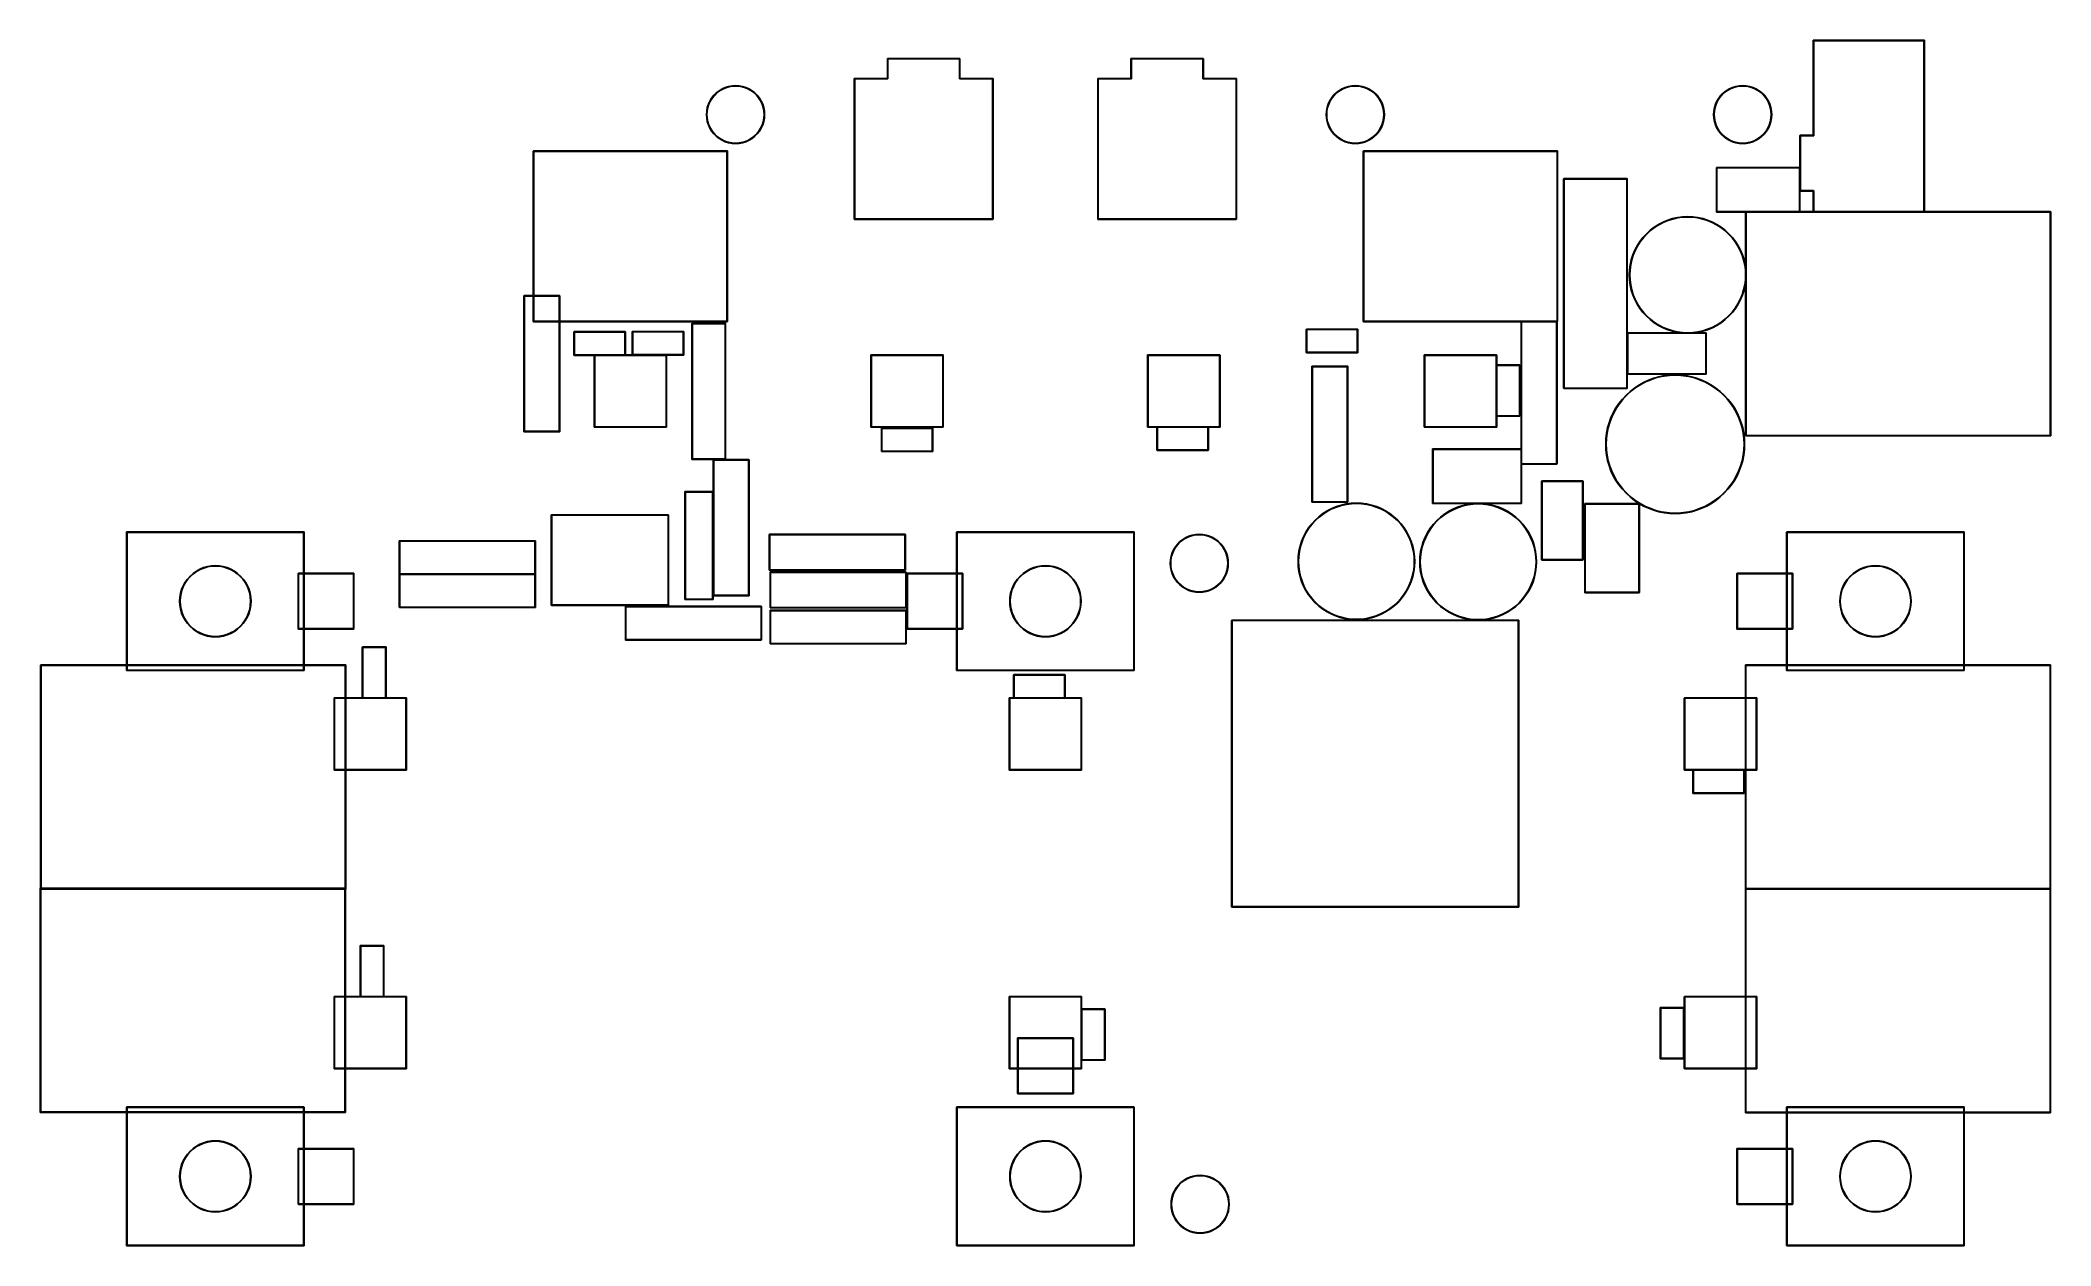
# Model space of a CAD drawing. Extents: x 0.56 to 7.71, y -4.93 to -0.64.
import ezdxf

# ---------------------------------------------------------------- set-up
doc = ezdxf.new("R2010")
doc.units = 0
doc.header["$MEASUREMENT"] = 0
doc.layers.add('BLACK', color=7, linetype='CONTINUOUS')

msp = doc.modelspace()

# ---------------------------------------------------------------- linework, layer by layer
at = {"layer": 'BLACK', "linetype": 'CONTINUOUS'}
for p, q in [((6.86516, -0.641732), (6.86545, -0.641036)), ((6.86516, -0.979331), (6.86516, -0.641732)), ((6.86545, -0.641036), (6.86614, -0.640748)), ((6.86614, -0.640748), (7.25984, -0.640748)), ((6.86713, -0.642717), (6.86713, -0.980315)), ((7.25886, -0.642717), (6.86713, -0.642717)), ((7.25886, -1.25098), (7.25886, -0.642717)), ((7.25984, -0.640748), (7.26054, -0.641036)), ((7.26054, -0.641036), (7.26083, -0.641732)), ((7.26083, -0.641732), (7.26083, -1.25098)), ((3.57185, -0.706693), (3.57214, -0.705997)), ((3.57185, -0.776575), (3.57185, -0.706693)), ((3.57214, -0.705997), (3.57283, -0.705709)), ((3.57283, -0.705709), (3.82874, -0.705709)), ((3.57382, -0.707677), (3.57382, -0.777559)), ((3.82776, -0.707677), (3.57382, -0.707677)), ((3.82776, -0.777559), (3.82776, -0.707677)), ((3.82874, -0.705709), (3.82944, -0.705997)), ((3.82944, -0.705997), (3.82972, -0.706693)), ((3.82972, -0.706693), (3.82972, -0.776575)), ((4.43799, -0.706693), (4.43828, -0.705997)), ((4.43799, -0.776575), (4.43799, -0.706693)), ((4.43828, -0.705997), (4.43898, -0.705709)), ((4.43898, -0.705709), (4.69488, -0.705709)), ((4.43996, -0.707677), (4.43996, -0.777559)), ((4.6939, -0.707677), (4.43996, -0.707677)), ((4.6939, -0.777559), (4.6939, -0.707677)), ((4.69488, -0.705709), (4.69558, -0.705997)), ((4.69558, -0.705997), (4.69587, -0.706693)), ((4.69587, -0.706693), (4.69587, -0.776575)), ((3.45374, -0.777559), (3.45403, -0.776863)), ((3.45374, -0.787402), (3.45374, -0.777559)), ((3.45403, -0.776863), (3.45472, -0.776575)), ((3.45472, -0.776575), (3.57185, -0.776575)), ((3.57283, -0.778543), (3.45571, -0.778543)), ((3.45571, -0.778543), (3.45571, -0.787402)), ((3.57353, -0.778255), (3.57283, -0.778543)), ((3.57382, -0.777559), (3.57353, -0.778255)), ((3.82804, -0.778255), (3.82776, -0.777559)), ((3.82874, -0.778543), (3.82804, -0.778255)), ((3.94587, -0.778543), (3.82874, -0.778543)), ((3.82972, -0.776575), (3.94685, -0.776575)), ((3.94587, -1.27657), (3.94587, -0.778543)), ((3.94685, -0.776575), (3.94755, -0.776863)), ((3.94755, -0.776863), (3.94783, -0.777559)), ((3.94783, -0.777559), (3.94783, -1.27756)), ((4.31988, -0.777559), (4.32017, -0.776863)), ((4.31988, -0.787402), (4.31988, -0.777559)), ((4.32017, -0.776863), (4.32087, -0.776575)), ((4.32087, -0.776575), (4.43799, -0.776575)), ((4.43898, -0.778543), (4.32185, -0.778543)), ((4.32185, -0.778543), (4.32185, -0.787402)), ((4.43967, -0.778255), (4.43898, -0.778543)), ((4.43996, -0.777559), (4.43967, -0.778255)), ((4.69419, -0.778255), (4.6939, -0.777559)), ((4.69488, -0.778543), (4.69419, -0.778255)), ((4.81201, -0.778543), (4.69488, -0.778543)), ((4.69587, -0.776575), (4.81299, -0.776575)), ((4.81201, -1.27657), (4.81201, -0.778543)), ((4.81299, -0.776575), (4.81369, -0.776863)), ((4.81369, -0.776863), (4.81398, -0.777559)), ((4.81398, -0.777559), (4.81398, -1.27756)), ((2.93487, -0.868865), (2.93999, -0.857484)), ((2.94248, -0.856576), (2.93705, -0.868118)), ((2.93999, -0.857484), (2.94644, -0.846804)), ((2.94932, -0.845806), (2.94248, -0.856576)), ((2.94644, -0.846804), (2.95414, -0.83698)), ((2.95745, -0.835977), (2.94932, -0.845806)), ((2.95414, -0.83698), (2.96296, -0.828156)), ((2.96675, -0.827244), (2.95745, -0.835977)), ((2.96296, -0.828156), (2.97279, -0.820459)), ((2.97707, -0.819746), (2.96675, -0.827244)), ((2.97279, -0.820459), (2.98347, -0.814003)), ((2.98825, -0.813601), (2.97707, -0.819746)), ((2.98347, -0.814003), (2.99485, -0.808881)), ((3.00011, -0.808905), (2.98825, -0.813601)), ((2.99485, -0.808881), (3.00676, -0.805168)), ((3.01246, -0.805733), (3.00011, -0.808905)), ((3.00676, -0.805168), (3.01904, -0.802919)), ((3.02512, -0.804134), (3.01246, -0.805733)), ((3.01904, -0.802919), (3.0315, -0.802165)), ((3.03787, -0.804134), (3.02512, -0.804134)), ((3.0315, -0.802165), (3.04395, -0.802919)), ((3.05053, -0.805733), (3.03787, -0.804134)), ((3.04395, -0.802919), (3.05623, -0.805168)), ((3.06289, -0.808905), (3.05053, -0.805733)), ((3.05623, -0.805168), (3.06814, -0.808881)), ((3.07475, -0.813601), (3.06289, -0.808905)), ((3.06814, -0.808881), (3.07952, -0.814003)), ((3.08592, -0.819746), (3.07475, -0.813601)), ((3.07952, -0.814003), (3.0902, -0.820459)), ((3.09624, -0.827244), (3.08592, -0.819746)), ((3.0902, -0.820459), (3.10003, -0.828156)), ((3.10554, -0.835977), (3.09624, -0.827244)), ((3.10003, -0.828156), (3.10885, -0.83698)), ((3.11367, -0.845806), (3.10554, -0.835977)), ((3.10885, -0.83698), (3.11655, -0.846804)), ((3.12051, -0.856576), (3.11367, -0.845806)), ((3.11655, -0.846804), (3.123, -0.857484)), ((3.12594, -0.868118), (3.12051, -0.856576)), ((3.123, -0.857484), (3.12813, -0.868865)), ((3.45374, -1.27756), (3.45374, -0.787402)), ((3.45571, -0.787402), (3.45571, -1.27657)), ((4.31988, -1.27756), (4.31988, -0.787402)), ((4.32185, -0.787402), (4.32185, -1.27657)), ((5.13959, -0.868865), (5.14471, -0.857484)), ((5.14721, -0.856576), (5.14178, -0.868118)), ((5.14471, -0.857484), (5.15117, -0.846804)), ((5.15404, -0.845806), (5.14721, -0.856576)), ((5.15117, -0.846804), (5.15886, -0.83698)), ((5.16217, -0.835977), (5.15404, -0.845806)), ((5.15886, -0.83698), (5.16769, -0.828156)), ((5.17147, -0.827244), (5.16217, -0.835977)), ((5.16769, -0.828156), (5.17751, -0.820459)), ((5.18179, -0.819746), (5.17147, -0.827244)), ((5.17751, -0.820459), (5.18819, -0.814003)), ((5.19297, -0.813601), (5.18179, -0.819746)), ((5.18819, -0.814003), (5.19957, -0.808881)), ((5.20483, -0.808905), (5.19297, -0.813601)), ((5.19957, -0.808881), (5.21149, -0.805168)), ((5.21719, -0.805733), (5.20483, -0.808905)), ((5.21149, -0.805168), (5.22376, -0.802919)), ((5.22984, -0.804134), (5.21719, -0.805733)), ((5.22376, -0.802919), (5.23622, -0.802165)), ((5.2426, -0.804134), (5.22984, -0.804134)), ((5.23622, -0.802165), (5.24868, -0.802919)), ((5.25525, -0.805733), (5.2426, -0.804134)), ((5.24868, -0.802919), (5.26095, -0.805168)), ((5.26761, -0.808905), (5.25525, -0.805733)), ((5.26095, -0.805168), (5.27287, -0.808881)), ((5.27947, -0.813601), (5.26761, -0.808905)), ((5.27287, -0.808881), (5.28425, -0.814003)), ((5.29065, -0.819746), (5.27947, -0.813601)), ((5.28425, -0.814003), (5.29493, -0.820459)), ((5.30097, -0.827244), (5.29065, -0.819746)), ((5.29493, -0.820459), (5.30475, -0.828156)), ((5.31027, -0.835977), (5.30097, -0.827244)), ((5.30475, -0.828156), (5.31358, -0.83698)), ((5.3184, -0.845806), (5.31027, -0.835977)), ((5.31358, -0.83698), (5.32127, -0.846804)), ((5.32523, -0.856576), (5.3184, -0.845806)), ((5.32127, -0.846804), (5.32773, -0.857484)), ((5.33067, -0.868118), (5.32523, -0.856576)), ((5.32773, -0.857484), (5.33285, -0.868865)), ((6.51754, -0.868865), (6.52266, -0.857484)), ((6.52516, -0.856576), (6.51973, -0.868118)), ((6.52266, -0.857484), (6.52912, -0.846804)), ((6.53199, -0.845806), (6.52516, -0.856576)), ((6.52912, -0.846804), (6.53682, -0.83698)), ((6.54013, -0.835977), (6.53199, -0.845806)), ((6.53682, -0.83698), (6.54564, -0.828156)), ((6.54942, -0.827244), (6.54013, -0.835977)), ((6.54564, -0.828156), (6.55547, -0.820459)), ((6.55974, -0.819746), (6.54942, -0.827244)), ((6.55547, -0.820459), (6.56615, -0.814003)), ((6.57092, -0.813601), (6.55974, -0.819746)), ((6.56615, -0.814003), (6.57753, -0.808881)), ((6.58278, -0.808905), (6.57092, -0.813601)), ((6.57753, -0.808881), (6.58944, -0.805168)), ((6.59514, -0.805733), (6.58278, -0.808905)), ((6.58944, -0.805168), (6.60172, -0.802919)), ((6.6078, -0.804134), (6.59514, -0.805733)), ((6.60172, -0.802919), (6.61417, -0.802165)), ((6.62055, -0.804134), (6.6078, -0.804134)), ((6.61417, -0.802165), (6.62663, -0.802919)), ((6.63321, -0.805733), (6.62055, -0.804134)), ((6.62663, -0.802919), (6.63891, -0.805168)), ((6.64556, -0.808905), (6.63321, -0.805733)), ((6.63891, -0.805168), (6.65082, -0.808881)), ((6.65742, -0.813601), (6.64556, -0.808905)), ((6.65082, -0.808881), (6.6622, -0.814003)), ((6.6686, -0.819746), (6.65742, -0.813601)), ((6.6622, -0.814003), (6.67288, -0.820459)), ((6.67892, -0.827244), (6.6686, -0.819746)), ((6.67288, -0.820459), (6.6827, -0.828156)), ((6.68822, -0.835977), (6.67892, -0.827244)), ((6.6827, -0.828156), (6.69153, -0.83698)), ((6.69635, -0.845806), (6.68822, -0.835977)), ((6.69153, -0.83698), (6.69923, -0.846804)), ((6.70319, -0.856576), (6.69635, -0.845806)), ((6.69923, -0.846804), (6.70568, -0.857484)), ((6.70862, -0.868118), (6.70319, -0.856576)), ((6.70568, -0.857484), (6.7108, -0.868865)), ((2.92815, -0.905512), (2.9289, -0.893055)), ((2.9289, -0.917969), (2.92815, -0.905512)), ((2.9289, -0.893055), (2.93115, -0.880779)), ((2.93115, -0.930244), (2.9289, -0.917969)), ((2.93072, -0.892781), (2.92992, -0.905512)), ((2.92992, -0.905512), (2.93072, -0.918243)), ((2.93311, -0.88025), (2.93072, -0.892781)), ((2.93072, -0.918243), (2.93311, -0.930773)), ((2.93115, -0.880779), (2.93487, -0.868865)), ((2.93705, -0.868118), (2.93311, -0.88025)), ((3.12988, -0.88025), (3.12594, -0.868118)), ((3.12813, -0.868865), (3.13184, -0.880779)), ((3.13227, -0.892781), (3.12988, -0.88025)), ((3.12988, -0.930773), (3.13227, -0.918243)), ((3.13184, -0.880779), (3.13409, -0.893055)), ((3.13409, -0.917969), (3.13184, -0.930244)), ((3.13307, -0.905512), (3.13227, -0.892781)), ((3.13227, -0.918243), (3.13307, -0.905512)), ((3.13409, -0.893055), (3.13484, -0.905512)), ((3.13484, -0.905512), (3.13409, -0.917969)), ((5.13287, -0.905512), (5.13363, -0.893055)), ((5.13363, -0.917969), (5.13287, -0.905512)), ((5.13363, -0.893055), (5.13588, -0.880779)), ((5.13588, -0.930244), (5.13363, -0.917969)), ((5.13544, -0.892781), (5.13464, -0.905512)), ((5.13464, -0.905512), (5.13544, -0.918243)), ((5.13783, -0.88025), (5.13544, -0.892781)), ((5.13544, -0.918243), (5.13783, -0.930773)), ((5.13588, -0.880779), (5.13959, -0.868865)), ((5.14178, -0.868118), (5.13783, -0.88025)), ((5.33461, -0.88025), (5.33067, -0.868118)), ((5.33285, -0.868865), (5.33656, -0.880779)), ((5.337, -0.892781), (5.33461, -0.88025)), ((5.33461, -0.930773), (5.337, -0.918243)), ((5.33656, -0.880779), (5.33881, -0.893055)), ((5.33881, -0.917969), (5.33656, -0.930244)), ((5.3378, -0.905512), (5.337, -0.892781)), ((5.337, -0.918243), (5.3378, -0.905512)), ((5.33881, -0.893055), (5.33957, -0.905512)), ((5.33957, -0.905512), (5.33881, -0.917969)), ((6.51083, -0.905512), (6.51158, -0.893055)), ((6.51158, -0.917969), (6.51083, -0.905512)), ((6.51158, -0.893055), (6.51383, -0.880779)), ((6.51383, -0.930244), (6.51158, -0.917969)), ((6.5134, -0.892781), (6.51259, -0.905512)), ((6.51259, -0.905512), (6.5134, -0.918243)), ((6.51579, -0.88025), (6.5134, -0.892781)), ((6.5134, -0.918243), (6.51579, -0.930773)), ((6.51383, -0.880779), (6.51754, -0.868865)), ((6.51973, -0.868118), (6.51579, -0.88025)), ((6.71256, -0.88025), (6.70862, -0.868118)), ((6.7108, -0.868865), (6.71452, -0.880779)), ((6.71495, -0.892781), (6.71256, -0.88025)), ((6.71256, -0.930773), (6.71495, -0.918243)), ((6.71452, -0.880779), (6.71677, -0.893055)), ((6.71677, -0.917969), (6.71452, -0.930244)), ((6.71575, -0.905512), (6.71495, -0.892781)), ((6.71495, -0.918243), (6.71575, -0.905512)), ((6.71677, -0.893055), (6.71752, -0.905512)), ((6.71752, -0.905512), (6.71677, -0.917969)), ((2.93487, -0.942159), (2.93115, -0.930244)), ((2.93311, -0.930773), (2.93705, -0.942905)), ((2.93999, -0.953539), (2.93487, -0.942159)), ((2.93705, -0.942905), (2.94248, -0.954448)), ((2.94644, -0.964219), (2.93999, -0.953539)), ((2.94248, -0.954448), (2.94932, -0.965218)), ((2.95414, -0.974043), (2.94644, -0.964219)), ((2.94932, -0.965218), (2.95745, -0.975047)), ((2.96296, -0.982868), (2.95414, -0.974043)), ((2.95745, -0.975047), (2.96675, -0.983779)), ((2.97279, -0.990564), (2.96296, -0.982868)), ((2.96675, -0.983779), (2.97707, -0.991277)), ((2.98347, -0.997021), (2.97279, -0.990564)), ((2.97707, -0.991277), (2.98825, -0.997423)), ((2.99485, -1.00214), (2.98347, -0.997021)), ((2.98825, -0.997423), (3.00011, -1.00212)), ((3.06289, -1.00212), (3.07475, -0.997423)), ((3.07952, -0.997021), (3.06814, -1.00214)), ((3.07475, -0.997423), (3.08592, -0.991277)), ((3.0902, -0.990564), (3.07952, -0.997021)), ((3.08592, -0.991277), (3.09624, -0.983779)), ((3.10003, -0.982868), (3.0902, -0.990564)), ((3.09624, -0.983779), (3.10554, -0.975047)), ((3.10885, -0.974043), (3.10003, -0.982868)), ((3.10554, -0.975047), (3.11367, -0.965218)), ((3.11655, -0.964219), (3.10885, -0.974043)), ((3.11367, -0.965218), (3.12051, -0.954448)), ((3.123, -0.953539), (3.11655, -0.964219)), ((3.12051, -0.954448), (3.12594, -0.942905)), ((3.12813, -0.942159), (3.123, -0.953539)), ((3.12594, -0.942905), (3.12988, -0.930773)), ((3.13184, -0.930244), (3.12813, -0.942159)), ((5.13959, -0.942159), (5.13588, -0.930244)), ((5.13783, -0.930773), (5.14178, -0.942905)), ((5.14471, -0.953539), (5.13959, -0.942159)), ((5.14178, -0.942905), (5.14721, -0.954448)), ((5.15117, -0.964219), (5.14471, -0.953539)), ((5.14721, -0.954448), (5.15404, -0.965218)), ((5.15886, -0.974043), (5.15117, -0.964219)), ((5.15404, -0.965218), (5.16217, -0.975047)), ((5.16769, -0.982868), (5.15886, -0.974043)), ((5.16217, -0.975047), (5.17147, -0.983779)), ((5.17751, -0.990564), (5.16769, -0.982868)), ((5.17147, -0.983779), (5.18179, -0.991277)), ((5.18819, -0.997021), (5.17751, -0.990564)), ((5.18179, -0.991277), (5.19297, -0.997423)), ((5.19957, -1.00214), (5.18819, -0.997021)), ((5.19297, -0.997423), (5.20483, -1.00212)), ((5.26761, -1.00212), (5.27947, -0.997423)), ((5.28425, -0.997021), (5.27287, -1.00214)), ((5.27947, -0.997423), (5.29065, -0.991277)), ((5.29493, -0.990564), (5.28425, -0.997021)), ((5.29065, -0.991277), (5.30097, -0.983779)), ((5.30475, -0.982868), (5.29493, -0.990564)), ((5.30097, -0.983779), (5.31027, -0.975047)), ((5.31358, -0.974043), (5.30475, -0.982868)), ((5.31027, -0.975047), (5.3184, -0.965218)), ((5.32127, -0.964219), (5.31358, -0.974043)), ((5.3184, -0.965218), (5.32523, -0.954448)), ((5.32773, -0.953539), (5.32127, -0.964219)), ((5.32523, -0.954448), (5.33067, -0.942905)), ((5.33285, -0.942159), (5.32773, -0.953539)), ((5.33067, -0.942905), (5.33461, -0.930773)), ((5.33656, -0.930244), (5.33285, -0.942159)), ((6.51754, -0.942159), (6.51383, -0.930244)), ((6.51579, -0.930773), (6.51973, -0.942905)), ((6.52266, -0.953539), (6.51754, -0.942159)), ((6.51973, -0.942905), (6.52516, -0.954448)), ((6.52912, -0.964219), (6.52266, -0.953539)), ((6.52516, -0.954448), (6.53199, -0.965218)), ((6.53682, -0.974043), (6.52912, -0.964219)), ((6.53199, -0.965218), (6.54013, -0.975047)), ((6.54564, -0.982868), (6.53682, -0.974043)), ((6.54013, -0.975047), (6.54942, -0.983779)), ((6.55547, -0.990564), (6.54564, -0.982868)), ((6.54942, -0.983779), (6.55974, -0.991277)), ((6.56615, -0.997021), (6.55547, -0.990564)), ((6.55974, -0.991277), (6.57092, -0.997423)), ((6.57753, -1.00214), (6.56615, -0.997021)), ((6.57092, -0.997423), (6.58278, -1.00212)), ((6.64556, -1.00212), (6.65742, -0.997423)), ((6.6622, -0.997021), (6.65082, -1.00214)), ((6.65742, -0.997423), (6.6686, -0.991277)), ((6.67288, -0.990564), (6.6622, -0.997021)), ((6.6686, -0.991277), (6.67892, -0.983779)), ((6.6827, -0.982868), (6.67288, -0.990564)), ((6.67892, -0.983779), (6.68822, -0.975047)), ((6.69153, -0.974043), (6.6827, -0.982868)), ((6.68822, -0.975047), (6.69635, -0.965218)), ((6.69923, -0.964219), (6.69153, -0.974043)), ((6.69635, -0.965218), (6.70319, -0.954448)), ((6.70568, -0.953539), (6.69923, -0.964219)), ((6.70319, -0.954448), (6.70862, -0.942905)), ((6.7108, -0.942159), (6.70568, -0.953539)), ((6.70862, -0.942905), (6.71256, -0.930773)), ((6.71452, -0.930244), (6.7108, -0.942159)), ((6.81791, -0.980315), (6.8182, -0.979619)), ((6.81791, -1.09449), (6.81791, -0.980315)), ((6.8182, -0.979619), (6.8189, -0.979331)), ((6.8189, -0.979331), (6.86516, -0.979331)), ((6.86614, -0.981299), (6.81988, -0.981299)), ((6.81988, -0.981299), (6.81988, -1.17618)), ((6.86684, -0.981011), (6.86614, -0.981299)), ((6.86713, -0.980315), (6.86684, -0.981011)), ((2.31201, -1.03543), (2.3123, -1.03474)), ((2.31201, -1.55), (2.31201, -1.03543)), ((2.3123, -1.03474), (2.31299, -1.03445)), ((2.31299, -1.03445), (3.00197, -1.03445)), ((2.31398, -1.03642), (2.31398, -1.55)), ((3.00098, -1.03642), (2.31398, -1.03642)), ((3.00676, -1.00586), (2.99485, -1.00214)), ((3.00011, -1.00212), (3.01246, -1.00529)), ((3.00098, -1.64075), (3.00098, -1.03642)), ((3.00197, -1.03445), (3.00266, -1.03474)), ((3.00266, -1.03474), (3.00295, -1.03543)), ((3.00295, -1.03543), (3.00295, -1.64173)), ((3.01904, -1.0081), (3.00676, -1.00586)), ((3.01246, -1.00529), (3.02512, -1.00689)), ((3.0315, -1.00886), (3.01904, -1.0081)), ((3.02512, -1.00689), (3.03787, -1.00689)), ((3.04395, -1.0081), (3.0315, -1.00886)), ((3.03787, -1.00689), (3.05053, -1.00529)), ((3.05623, -1.00586), (3.04395, -1.0081)), ((3.05053, -1.00529), (3.06289, -1.00212)), ((3.06814, -1.00214), (3.05623, -1.00586)), ((5.21149, -1.00586), (5.19957, -1.00214)), ((5.20483, -1.00212), (5.21719, -1.00529)), ((5.22376, -1.0081), (5.21149, -1.00586)), ((5.21719, -1.00529), (5.22984, -1.00689)), ((5.23622, -1.00886), (5.22376, -1.0081)), ((5.22984, -1.00689), (5.2426, -1.00689)), ((5.24868, -1.0081), (5.23622, -1.00886)), ((5.2426, -1.00689), (5.25525, -1.00529)), ((5.26095, -1.00586), (5.24868, -1.0081)), ((5.25525, -1.00529), (5.26761, -1.00212)), ((5.27287, -1.00214), (5.26095, -1.00586)), ((5.26476, -1.03543), (5.26505, -1.03474)), ((5.26476, -1.64173), (5.26476, -1.03543)), ((5.26505, -1.03474), (5.26575, -1.03445)), ((5.26575, -1.03445), (5.95472, -1.03445)), ((5.26673, -1.03642), (5.26673, -1.64075)), ((5.95374, -1.03642), (5.26673, -1.03642)), ((5.95374, -1.64075), (5.95374, -1.03642)), ((5.95472, -1.03445), (5.95542, -1.03474)), ((5.95542, -1.03474), (5.95571, -1.03543)), ((5.95571, -1.03543), (5.95571, -1.64173)), ((6.58944, -1.00586), (6.57753, -1.00214)), ((6.58278, -1.00212), (6.59514, -1.00529)), ((6.60172, -1.0081), (6.58944, -1.00586)), ((6.59514, -1.00529), (6.6078, -1.00689)), ((6.61417, -1.00886), (6.60172, -1.0081)), ((6.6078, -1.00689), (6.62055, -1.00689)), ((6.62663, -1.0081), (6.61417, -1.00886)), ((6.62055, -1.00689), (6.63321, -1.00529)), ((6.63891, -1.00586), (6.62663, -1.0081)), ((6.63321, -1.00529), (6.64556, -1.00212)), ((6.65082, -1.00214), (6.63891, -1.00586)), ((5.97736, -1.13425), (5.97765, -1.13356)), ((5.97736, -1.87992), (5.97736, -1.13425)), ((5.97765, -1.13356), (5.97835, -1.13327)), ((5.97835, -1.13327), (6.20276, -1.13327)), ((5.97933, -1.13524), (5.97933, -1.87894)), ((6.20177, -1.13524), (5.97933, -1.13524)), ((6.20177, -1.87894), (6.20177, -1.13524)), ((6.20276, -1.13327), (6.20345, -1.13356)), ((6.20345, -1.13356), (6.20374, -1.13425)), ((6.20374, -1.13425), (6.20374, -1.68229)), ((6.52067, -1.09449), (6.52096, -1.09379)), ((6.52067, -1.25197), (6.52067, -1.09449)), ((6.52096, -1.09379), (6.52165, -1.0935)), ((6.52165, -1.0935), (6.81693, -1.0935)), ((6.52264, -1.09547), (6.52264, -1.25098)), ((6.81594, -1.09547), (6.52264, -1.09547)), ((6.81594, -1.25098), (6.81594, -1.09547)), ((6.81693, -1.0935), (6.81763, -1.09379)), ((6.81763, -1.09379), (6.81791, -1.09449)), ((6.8182, -1.17786), (6.81791, -1.17717)), ((6.81791, -1.17717), (6.81791, -1.25098)), ((6.8189, -1.17815), (6.8182, -1.17786)), ((6.86516, -1.17815), (6.8189, -1.17815)), ((6.81988, -1.17618), (6.86614, -1.17618)), ((6.86516, -1.25098), (6.86516, -1.17815)), ((6.86614, -1.17618), (6.86684, -1.17647)), ((6.86684, -1.17647), (6.86713, -1.17717)), ((6.86713, -1.17717), (6.86713, -1.25098)), ((3.45403, -1.27826), (3.45374, -1.27756)), ((3.45472, -1.27854), (3.45403, -1.27826)), ((3.94685, -1.27854), (3.45472, -1.27854)), ((3.45571, -1.27657), (3.94587, -1.27657)), ((3.94755, -1.27826), (3.94685, -1.27854)), ((3.94783, -1.27756), (3.94755, -1.27826)), ((4.32017, -1.27826), (4.31988, -1.27756)), ((4.32087, -1.27854), (4.32017, -1.27826)), ((4.81299, -1.27854), (4.32087, -1.27854)), ((4.32185, -1.27657), (4.81201, -1.27657)), ((4.81369, -1.27826), (4.81299, -1.27854)), ((4.81398, -1.27756), (4.81369, -1.27826)), ((6.33083, -1.28816), (6.34757, -1.28123)), ((6.34817, -1.28289), (6.33158, -1.28976)), ((6.34757, -1.28123), (6.36484, -1.27578)), ((6.3653, -1.27749), (6.34817, -1.28289)), ((6.36484, -1.27578), (6.38253, -1.27186)), ((6.38284, -1.2736), (6.3653, -1.27749)), ((6.38253, -1.27186), (6.4005, -1.26949)), ((6.40065, -1.27126), (6.38284, -1.2736)), ((6.4005, -1.26949), (6.4186, -1.2687)), ((6.4186, -1.27047), (6.40065, -1.27126)), ((6.4186, -1.2687), (6.4367, -1.26949)), ((6.43654, -1.27126), (6.4186, -1.27047)), ((6.45435, -1.2736), (6.43654, -1.27126)), ((6.4367, -1.26949), (6.45466, -1.27186)), ((6.47189, -1.27749), (6.45435, -1.2736)), ((6.45466, -1.27186), (6.47235, -1.27578)), ((6.48902, -1.28289), (6.47189, -1.27749)), ((6.47235, -1.27578), (6.48963, -1.28123)), ((6.50561, -1.28976), (6.48902, -1.28289)), ((6.48963, -1.28123), (6.50636, -1.28816)), ((6.52096, -1.25266), (6.52067, -1.25197)), ((6.52165, -1.25295), (6.52096, -1.25266)), ((6.62441, -1.25295), (6.52165, -1.25295)), ((6.52264, -1.25098), (6.81594, -1.25098)), ((6.62441, -1.45013), (6.62441, -1.25295)), ((6.81693, -1.25295), (6.62638, -1.25295)), ((6.62638, -1.25295), (6.62638, -2.04744)), ((6.86614, -1.25295), (6.81693, -1.25295)), ((6.81791, -1.25098), (6.86516, -1.25098)), ((7.25984, -1.25295), (6.86614, -1.25295)), ((6.86713, -1.25098), (7.25886, -1.25098)), ((7.70827, -1.25295), (7.25984, -1.25295)), ((7.26083, -1.25098), (7.70925, -1.25098)), ((7.70827, -2.04744), (7.70827, -1.25295)), ((7.70925, -1.25098), (7.70995, -1.25127)), ((7.70995, -1.25127), (7.71024, -1.25197)), ((7.71024, -1.25197), (7.71024, -2.04843)), ((6.23874, -1.37254), (6.24848, -1.35726)), ((6.24993, -1.35828), (6.24028, -1.37343)), ((6.24848, -1.35726), (6.25951, -1.34289)), ((6.26086, -1.34403), (6.24993, -1.35828)), ((6.25951, -1.34289), (6.27175, -1.32953)), ((6.273, -1.33078), (6.26086, -1.34403)), ((6.27175, -1.32953), (6.2851, -1.31729)), ((6.28624, -1.31865), (6.273, -1.33078)), ((6.2851, -1.31729), (6.29948, -1.30626)), ((6.30049, -1.30771), (6.28624, -1.31865)), ((6.29948, -1.30626), (6.31476, -1.29652)), ((6.31564, -1.29806), (6.30049, -1.30771)), ((6.31476, -1.29652), (6.33083, -1.28816)), ((6.33158, -1.28976), (6.31564, -1.29806)), ((6.52155, -1.29806), (6.50561, -1.28976)), ((6.50636, -1.28816), (6.52243, -1.29652)), ((6.5367, -1.30771), (6.52155, -1.29806)), ((6.52243, -1.29652), (6.53771, -1.30626)), ((6.55095, -1.31865), (6.5367, -1.30771)), ((6.53771, -1.30626), (6.55209, -1.31729)), ((6.56419, -1.33078), (6.55095, -1.31865)), ((6.55209, -1.31729), (6.56545, -1.32953)), ((6.57633, -1.34403), (6.56419, -1.33078)), ((6.56545, -1.32953), (6.57769, -1.34289)), ((6.58726, -1.35828), (6.57633, -1.34403)), ((6.57769, -1.34289), (6.58871, -1.35726)), ((6.59691, -1.37343), (6.58726, -1.35828)), ((6.58871, -1.35726), (6.59845, -1.37254)), ((6.21407, -1.44032), (6.21799, -1.42263)), ((6.21971, -1.42309), (6.21582, -1.44062)), ((6.21799, -1.42263), (6.22344, -1.40535)), ((6.22511, -1.40595), (6.21971, -1.42309)), ((6.22344, -1.40535), (6.23038, -1.38861)), ((6.23198, -1.38936), (6.22511, -1.40595)), ((6.23038, -1.38861), (6.23874, -1.37254)), ((6.24028, -1.37343), (6.23198, -1.38936)), ((6.60521, -1.38936), (6.59691, -1.37343)), ((6.59845, -1.37254), (6.60681, -1.38861)), ((6.61208, -1.40595), (6.60521, -1.38936)), ((6.60681, -1.38861), (6.61375, -1.40535)), ((6.61748, -1.42309), (6.61208, -1.40595)), ((6.61375, -1.40535), (6.6192, -1.42263)), ((6.62137, -1.44062), (6.61748, -1.42309)), ((6.6192, -1.42263), (6.62312, -1.44032)), ((6.21092, -1.47638), (6.21171, -1.45828)), ((6.21171, -1.49448), (6.21092, -1.47638)), ((6.21171, -1.45828), (6.21407, -1.44032)), ((6.21407, -1.51244), (6.21171, -1.49448)), ((6.21347, -1.45843), (6.21269, -1.47638)), ((6.21269, -1.47638), (6.21347, -1.49432)), ((6.21582, -1.44062), (6.21347, -1.45843)), ((6.21347, -1.49432), (6.21582, -1.51213)), ((6.62372, -1.45843), (6.62137, -1.44062)), ((6.62137, -1.51213), (6.62372, -1.49432)), ((6.62312, -1.44032), (6.62441, -1.45013)), ((6.62441, -1.4743), (6.62372, -1.45843)), ((6.62372, -1.49432), (6.62441, -1.47845)), ((6.62441, -1.47845), (6.62441, -1.4743)), ((2.27854, -1.55098), (2.27883, -1.55029)), ((2.27854, -2.03366), (2.27854, -1.55098)), ((2.27883, -1.55029), (2.27953, -1.55)), ((2.27953, -1.55), (2.31201, -1.55)), ((2.28051, -1.55197), (2.28051, -2.03268)), ((2.31201, -1.55197), (2.28051, -1.55197)), ((2.31201, -1.64173), (2.31201, -1.55197)), ((2.31398, -1.55), (2.40551, -1.55)), ((2.31398, -1.55197), (2.31398, -1.64075)), ((2.40453, -1.55197), (2.31398, -1.55197)), ((2.40453, -1.64075), (2.40453, -1.55197)), ((2.40551, -1.55), (2.40621, -1.55029)), ((2.40621, -1.55029), (2.4065, -1.55098)), ((2.4065, -1.55098), (2.4065, -1.64075)), ((6.21799, -1.53013), (6.21407, -1.51244)), ((6.21582, -1.51213), (6.21971, -1.52967)), ((6.22344, -1.54741), (6.21799, -1.53013)), ((6.21971, -1.52967), (6.22511, -1.5468)), ((6.23038, -1.56415), (6.22344, -1.54741)), ((6.22511, -1.5468), (6.23198, -1.5634)), ((6.23874, -1.58022), (6.23038, -1.56415)), ((6.23198, -1.5634), (6.24028, -1.57933)), ((6.59691, -1.57933), (6.60521, -1.5634)), ((6.60681, -1.56415), (6.59845, -1.58022)), ((6.60521, -1.5634), (6.61208, -1.5468)), ((6.61375, -1.54741), (6.60681, -1.56415)), ((6.61208, -1.5468), (6.61748, -1.52967)), ((6.6192, -1.53013), (6.61375, -1.54741)), ((6.61748, -1.52967), (6.62137, -1.51213)), ((6.62312, -1.51244), (6.6192, -1.53013)), ((6.62441, -1.50263), (6.62312, -1.51244)), ((6.62441, -2.04843), (6.62441, -1.50263)), ((2.3123, -1.64243), (2.31201, -1.64173)), ((2.31299, -1.64272), (2.3123, -1.64243)), ((2.40453, -1.64272), (2.31299, -1.64272)), ((2.31398, -1.64075), (2.40453, -1.64075)), ((2.40453, -2.03268), (2.40453, -1.64272)), ((2.4065, -1.64075), (3.00098, -1.64075)), ((3.00197, -1.64272), (2.4065, -1.64272)), ((2.4065, -1.64272), (2.4065, -2.03366)), ((3.00266, -1.64243), (3.00197, -1.64272)), ((3.00295, -1.64173), (3.00266, -1.64243)), ((5.26505, -1.64243), (5.26476, -1.64173)), ((5.26476, -1.64173), (5.26476, -1.64173)), ((5.26575, -1.64272), (5.26505, -1.64243)), ((5.82608, -1.64272), (5.26575, -1.64272)), ((5.26673, -1.64075), (5.95374, -1.64075)), ((5.82602, -1.64285), (5.82608, -1.64272)), ((5.82602, -2.09547), (5.82602, -1.64285)), ((5.82799, -1.64383), (5.82799, -2.14817)), ((5.95201, -1.64383), (5.82799, -1.64383)), ((5.95201, -2.14817), (5.95201, -1.64383)), ((5.95472, -1.64272), (5.95392, -1.64272)), ((5.95392, -1.64272), (5.95398, -1.64285)), ((5.95398, -1.64285), (5.95398, -2.14915)), ((5.95542, -1.64243), (5.95472, -1.64272)), ((5.95571, -1.64173), (5.95542, -1.64243)), ((6.24848, -1.5955), (6.23874, -1.58022)), ((6.24028, -1.57933), (6.24993, -1.59448)), ((6.25951, -1.60987), (6.24848, -1.5955)), ((6.24993, -1.59448), (6.26086, -1.60873)), ((6.27175, -1.62323), (6.25951, -1.60987)), ((6.26086, -1.60873), (6.273, -1.62197)), ((6.2851, -1.63547), (6.27175, -1.62323)), ((6.273, -1.62197), (6.28624, -1.63411)), ((6.29948, -1.6465), (6.2851, -1.63547)), ((6.28624, -1.63411), (6.30049, -1.64505)), ((6.5367, -1.64505), (6.55095, -1.63411)), ((6.55209, -1.63547), (6.53771, -1.6465)), ((6.55095, -1.63411), (6.56419, -1.62197)), ((6.56545, -1.62323), (6.55209, -1.63547)), ((6.56419, -1.62197), (6.57633, -1.60873)), ((6.57769, -1.60987), (6.56545, -1.62323)), ((6.57633, -1.60873), (6.58726, -1.59448)), ((6.58871, -1.5955), (6.57769, -1.60987)), ((6.58726, -1.59448), (6.59691, -1.57933)), ((6.59845, -1.58022), (6.58871, -1.5955)), ((2.45669, -1.67913), (2.45698, -1.67844)), ((2.45669, -1.76181), (2.45669, -1.67913)), ((2.45698, -1.67844), (2.45768, -1.67815)), ((2.45768, -1.67815), (2.63878, -1.67815)), ((2.45866, -1.68012), (2.45866, -1.76083)), ((2.6378, -1.68012), (2.45866, -1.68012)), ((2.6378, -1.76083), (2.6378, -1.68012)), ((2.63878, -1.67815), (2.63948, -1.67844)), ((2.63948, -1.67844), (2.63976, -1.67913)), ((2.63976, -1.67913), (2.63976, -1.76083)), ((2.66437, -1.67815), (2.66466, -1.67745)), ((2.66437, -1.76083), (2.66437, -1.67815)), ((2.66466, -1.67745), (2.66535, -1.67717)), ((2.66535, -1.67717), (2.84646, -1.67717)), ((2.66634, -1.67913), (2.66634, -1.75984)), ((2.84547, -1.67913), (2.66634, -1.67913)), ((2.84547, -1.75984), (2.84547, -1.67913)), ((2.84646, -1.67717), (2.84715, -1.67745)), ((2.84715, -1.67745), (2.84744, -1.67815)), ((2.84744, -1.67815), (2.84744, -1.76083)), ((2.87598, -1.64941), (2.87627, -1.64871)), ((2.87598, -2.13209), (2.87598, -1.64941)), ((2.87627, -1.64871), (2.87697, -1.64843)), ((2.87697, -1.64843), (2.99508, -1.64843)), ((2.87795, -1.65039), (2.87795, -2.1311)), ((2.99409, -1.65039), (2.87795, -1.65039)), ((2.99409, -2.1311), (2.99409, -1.65039)), ((2.99508, -1.64843), (2.99577, -1.64871)), ((2.99577, -1.64871), (2.99606, -1.64941)), ((2.99606, -1.64941), (2.99606, -2.13209)), ((5.06201, -1.67008), (5.0623, -1.66938)), ((5.06201, -1.75276), (5.06201, -1.67008)), ((5.0623, -1.66938), (5.06299, -1.66909)), ((5.06299, -1.66909), (5.24409, -1.66909)), ((5.06398, -1.67106), (5.06398, -1.75177)), ((5.24311, -1.67106), (5.06398, -1.67106)), ((5.24311, -1.75177), (5.24311, -1.67106)), ((5.24409, -1.66909), (5.24479, -1.66938)), ((5.24479, -1.66938), (5.24508, -1.67008)), ((5.24508, -1.67008), (5.24508, -1.75276)), ((6.20374, -1.68229), (6.20424, -1.68209)), ((6.20424, -1.68209), (6.39155, -1.68209)), ((6.4186, -1.68406), (6.20522, -1.68406)), ((6.20522, -1.68406), (6.20522, -1.82776)), ((6.31476, -1.65623), (6.29948, -1.6465)), ((6.30049, -1.64505), (6.31564, -1.6547)), ((6.33083, -1.6646), (6.31476, -1.65623)), ((6.31564, -1.6547), (6.33158, -1.66299)), ((6.34757, -1.67153), (6.33083, -1.6646)), ((6.33158, -1.66299), (6.34817, -1.66987)), ((6.36484, -1.67698), (6.34757, -1.67153)), ((6.34817, -1.66987), (6.3653, -1.67527)), ((6.38253, -1.6809), (6.36484, -1.67698)), ((6.3653, -1.67527), (6.38284, -1.67915)), ((6.39155, -1.68209), (6.38253, -1.6809)), ((6.38284, -1.67915), (6.40065, -1.6815)), ((6.40065, -1.6815), (6.41411, -1.68209)), ((6.41411, -1.68209), (6.42308, -1.68209)), ((6.48278, -1.68406), (6.4186, -1.68406)), ((6.42308, -1.68209), (6.43654, -1.6815)), ((6.43654, -1.6815), (6.45435, -1.67915)), ((6.45466, -1.6809), (6.44565, -1.68209)), ((6.44565, -1.68209), (6.48376, -1.68209)), ((6.45435, -1.67915), (6.47189, -1.67527)), ((6.47235, -1.67698), (6.45466, -1.6809)), ((6.47189, -1.67527), (6.48902, -1.66987)), ((6.48963, -1.67153), (6.47235, -1.67698)), ((6.48278, -1.82776), (6.48278, -1.68406)), ((6.48376, -1.68209), (6.48446, -1.68237)), ((6.48446, -1.68237), (6.48475, -1.68307)), ((6.48475, -1.68307), (6.48475, -1.82874)), ((6.48902, -1.66987), (6.50561, -1.66299)), ((6.50636, -1.6646), (6.48963, -1.67153)), ((6.50561, -1.66299), (6.52155, -1.6547)), ((6.52243, -1.65623), (6.50636, -1.6646)), ((6.52155, -1.6547), (6.5367, -1.64505)), ((6.53771, -1.6465), (6.52243, -1.65623)), ((2.45698, -1.76251), (2.45669, -1.76181)), ((2.45768, -1.7628), (2.45698, -1.76251)), ((2.52854, -1.7628), (2.45768, -1.7628)), ((2.45866, -1.76083), (2.6378, -1.76083)), ((2.52854, -2.01772), (2.52854, -1.7628)), ((2.63878, -1.7628), (2.53051, -1.7628)), ((2.53051, -1.7628), (2.53051, -2.01673)), ((2.78445, -1.7628), (2.63878, -1.7628)), ((2.63976, -1.76083), (2.66437, -1.76083)), ((2.66634, -1.75984), (2.84547, -1.75984)), ((2.78445, -2.01673), (2.78445, -1.7628)), ((2.84646, -1.76181), (2.78642, -1.76181)), ((2.78642, -1.76181), (2.78642, -2.01772)), ((2.84715, -1.76152), (2.84646, -1.76181)), ((2.84744, -1.76083), (2.84715, -1.76152)), ((3.5128, -1.76181), (3.51308, -1.76112)), ((3.5128, -2.01772), (3.5128, -1.76181)), ((3.51308, -1.76112), (3.51378, -1.76083)), ((3.51378, -1.76083), (3.76969, -1.76083)), ((3.51476, -1.7628), (3.51476, -2.01673)), ((3.7687, -1.7628), (3.51476, -1.7628)), ((3.7687, -2.01673), (3.7687, -1.7628)), ((3.76969, -1.76083), (3.77038, -1.76112)), ((3.77038, -1.76112), (3.77067, -1.76181)), ((3.77067, -1.76181), (3.77067, -2.01772)), ((4.49705, -1.76181), (4.49734, -1.76112)), ((4.49705, -2.01772), (4.49705, -1.76181)), ((4.49734, -1.76112), (4.49803, -1.76083)), ((4.49803, -1.76083), (4.75394, -1.76083)), ((4.49902, -1.7628), (4.49902, -2.01673)), ((4.75295, -1.7628), (4.49902, -1.7628)), ((4.75295, -2.01673), (4.75295, -1.7628)), ((4.75394, -1.76083), (4.75463, -1.76112)), ((4.75463, -1.76112), (4.75492, -1.76181)), ((4.75492, -1.76181), (4.75492, -2.01772)), ((5.0623, -1.75345), (5.06201, -1.75276)), ((5.06299, -1.75374), (5.0623, -1.75345)), ((5.24409, -1.75374), (5.06299, -1.75374)), ((5.06398, -1.75177), (5.24311, -1.75177)), ((5.24479, -1.75345), (5.24409, -1.75374)), ((5.24508, -1.75276), (5.24479, -1.75345)), ((5.4813, -1.76181), (5.48159, -1.76112)), ((5.4813, -2.01772), (5.4813, -1.76181)), ((5.48159, -1.76112), (5.48228, -1.76083)), ((5.48228, -1.76083), (5.73819, -1.76083)), ((5.48327, -1.7628), (5.48327, -2.01673)), ((5.7372, -1.7628), (5.48327, -1.7628)), ((5.7372, -2.01673), (5.7372, -1.7628)), ((5.73819, -1.76083), (5.73888, -1.76112)), ((5.73888, -1.76112), (5.73917, -1.76181)), ((5.73917, -1.76181), (5.73917, -1.79626)), ((5.08169, -1.80197), (5.08198, -1.80127)), ((5.08169, -2.28465), (5.08169, -1.80197)), ((5.08198, -1.80127), (5.08268, -1.80098)), ((5.08268, -1.80098), (5.20866, -1.80098)), ((5.08366, -1.80295), (5.08366, -2.28366)), ((5.20768, -1.80295), (5.08366, -1.80295)), ((5.20768, -2.28366), (5.20768, -1.80295)), ((5.20866, -1.80098), (5.20936, -1.80127)), ((5.20936, -1.80127), (5.20965, -1.80197)), ((5.20965, -1.80197), (5.20965, -2.28465)), ((5.73917, -1.79626), (5.82087, -1.79626)), ((5.73917, -1.79823), (5.73917, -1.97736)), ((5.81988, -1.79823), (5.73917, -1.79823)), ((5.81988, -1.97736), (5.81988, -1.79823)), ((5.82087, -1.79626), (5.82156, -1.79655)), ((5.82156, -1.79655), (5.82185, -1.79724)), ((5.82185, -1.79724), (5.82185, -1.97835)), ((6.20424, -1.82972), (6.20374, -1.82952)), ((6.20374, -1.82952), (6.20374, -1.87992)), ((6.48376, -1.82972), (6.20424, -1.82972)), ((6.20522, -1.82776), (6.48278, -1.82776)), ((6.24493, -1.8681), (6.26186, -1.85862)), ((6.26887, -1.85714), (6.25138, -1.86632)), ((6.26186, -1.85862), (6.27947, -1.8505)), ((6.28704, -1.8494), (6.26887, -1.85714)), ((6.27947, -1.8505), (6.29767, -1.84378)), ((6.30578, -1.84315), (6.28704, -1.8494)), ((6.29767, -1.84378), (6.31634, -1.83852)), ((6.32495, -1.83842), (6.30578, -1.84315)), ((6.31634, -1.83852), (6.33537, -1.83473)), ((6.34445, -1.83525), (6.32495, -1.83842)), ((6.33537, -1.83473), (6.35463, -1.83245)), ((6.36414, -1.83366), (6.34445, -1.83525)), ((6.35463, -1.83245), (6.37402, -1.83169)), ((6.38389, -1.83366), (6.36414, -1.83366)), ((6.37402, -1.83169), (6.3934, -1.83245)), ((6.40358, -1.83525), (6.38389, -1.83366)), ((6.3934, -1.83245), (6.41266, -1.83473)), ((6.42308, -1.83842), (6.40358, -1.83525)), ((6.41266, -1.83473), (6.43169, -1.83852)), ((6.44226, -1.84315), (6.42308, -1.83842)), ((6.43169, -1.83852), (6.45036, -1.84378)), ((6.46099, -1.8494), (6.44226, -1.84315)), ((6.45036, -1.84378), (6.46856, -1.8505)), ((6.47916, -1.85714), (6.46099, -1.8494)), ((6.46856, -1.8505), (6.48617, -1.85862)), ((6.49665, -1.86632), (6.47916, -1.85714)), ((6.48446, -1.82944), (6.48376, -1.82972)), ((6.48475, -1.82874), (6.48446, -1.82944)), ((6.48617, -1.85862), (6.5031, -1.8681)), ((5.97765, -1.88062), (5.97736, -1.87992)), ((5.97736, -1.87992), (5.97736, -1.87992)), ((5.97835, -1.88091), (5.97765, -1.88062)), ((6.20276, -1.88091), (5.97835, -1.88091)), ((5.97933, -1.87894), (6.20177, -1.87894)), ((6.17415, -1.93353), (6.18616, -1.9183)), ((6.19042, -1.91609), (6.17793, -1.93139)), ((6.18616, -1.9183), (6.19933, -1.90405)), ((6.20411, -1.90185), (6.19042, -1.91609)), ((6.19933, -1.90405), (6.21357, -1.89088)), ((6.20345, -1.88062), (6.20276, -1.88091)), ((6.20374, -1.87992), (6.20345, -1.88062)), ((6.21889, -1.88875), (6.20411, -1.90185)), ((6.21357, -1.89088), (6.22881, -1.87887)), ((6.23468, -1.87688), (6.21889, -1.88875)), ((6.22881, -1.87887), (6.24493, -1.8681)), ((6.25138, -1.86632), (6.23468, -1.87688)), ((6.51335, -1.87688), (6.49665, -1.86632)), ((6.5031, -1.8681), (6.51923, -1.87887)), ((6.52914, -1.88875), (6.51335, -1.87688)), ((6.51923, -1.87887), (6.53446, -1.89088)), ((6.54393, -1.90185), (6.52914, -1.88875)), ((6.53446, -1.89088), (6.5487, -1.90405)), ((6.55761, -1.91609), (6.54393, -1.90185)), ((6.5487, -1.90405), (6.56187, -1.9183)), ((6.5701, -1.93139), (6.55761, -1.91609)), ((6.56187, -1.9183), (6.57388, -1.93353)), ((5.73917, -1.97736), (5.81988, -1.97736)), ((5.82087, -1.97933), (5.73917, -1.97933)), ((5.73917, -1.97933), (5.73917, -2.01772)), ((5.82156, -1.97904), (5.82087, -1.97933)), ((5.82185, -1.97835), (5.82156, -1.97904)), ((6.13379, -2.02107), (6.13906, -2.0024)), ((6.14136, -2.00107), (6.13587, -2.02004)), ((6.13906, -2.0024), (6.14577, -1.9842)), ((6.14837, -1.9826), (6.14136, -2.00107)), ((6.14577, -1.9842), (6.1539, -1.96658)), ((6.15683, -1.96475), (6.14837, -1.9826)), ((6.1539, -1.96658), (6.16337, -1.94966)), ((6.16671, -1.94765), (6.15683, -1.96475)), ((6.16337, -1.94966), (6.17415, -1.93353)), ((6.17793, -1.93139), (6.16671, -1.94765)), ((6.58132, -1.94765), (6.5701, -1.93139)), ((6.57388, -1.93353), (6.58466, -1.94966)), ((6.5912, -1.96475), (6.58132, -1.94765)), ((6.58466, -1.94966), (6.59414, -1.96658)), ((6.59967, -1.9826), (6.5912, -1.96475)), ((6.59414, -1.96658), (6.60226, -1.9842)), ((6.60667, -2.00107), (6.59967, -1.9826)), ((6.60226, -1.9842), (6.60897, -2.0024)), ((6.61217, -2.02004), (6.60667, -2.00107)), ((6.60897, -2.0024), (6.61424, -2.02107)), ((2.27883, -2.03436), (2.27854, -2.03366)), ((2.27953, -2.03465), (2.27883, -2.03436)), ((2.40551, -2.03465), (2.27953, -2.03465)), ((2.28051, -2.03268), (2.40453, -2.03268)), ((2.40621, -2.03436), (2.40551, -2.03465)), ((2.4065, -2.03366), (2.40621, -2.03436)), ((2.52883, -2.01841), (2.52854, -2.01772)), ((2.52854, -2.01772), (2.52854, -2.01772)), ((2.52953, -2.0187), (2.52883, -2.01841)), ((2.78543, -2.0187), (2.52953, -2.0187)), ((2.53051, -2.01673), (2.78445, -2.01673)), ((2.78613, -2.01841), (2.78543, -2.0187)), ((2.78642, -2.01772), (2.78613, -2.01841)), ((3.51308, -2.01841), (3.5128, -2.01772)), ((3.5128, -2.01772), (3.5128, -2.01772)), ((3.51378, -2.0187), (3.51308, -2.01841)), ((3.76969, -2.0187), (3.51378, -2.0187)), ((3.51476, -2.01673), (3.7687, -2.01673)), ((3.5502, -2.02165), (3.55049, -2.02096)), ((3.5502, -2.10433), (3.5502, -2.02165)), ((3.55049, -2.02096), (3.55118, -2.02067)), ((3.55118, -2.02067), (3.73228, -2.02067)), ((3.55217, -2.02264), (3.55217, -2.10335)), ((3.7313, -2.02264), (3.55217, -2.02264)), ((3.7313, -2.10335), (3.7313, -2.02264)), ((3.73228, -2.02067), (3.73298, -2.02096)), ((3.73298, -2.02096), (3.73327, -2.02165)), ((3.73327, -2.02165), (3.73327, -2.10433)), ((3.77038, -2.01841), (3.76969, -2.0187)), ((3.77067, -2.01772), (3.77038, -2.01841)), ((4.49734, -2.01841), (4.49705, -2.01772)), ((4.49705, -2.01772), (4.49705, -2.01772)), ((4.49803, -2.0187), (4.49734, -2.01841)), ((4.53051, -2.0187), (4.49803, -2.0187)), ((4.49902, -2.01673), (4.75295, -2.01673)), ((4.53051, -2.10039), (4.53051, -2.0187)), ((4.53248, -2.0187), (4.53248, -2.09941)), ((4.71161, -2.0187), (4.53248, -2.0187)), ((4.71161, -2.09941), (4.71161, -2.0187)), ((4.75394, -2.0187), (4.71358, -2.0187)), ((4.71358, -2.0187), (4.71358, -2.10039)), ((4.75463, -2.01841), (4.75394, -2.0187)), ((4.75492, -2.01772), (4.75463, -2.01841)), ((5.48159, -2.01841), (5.4813, -2.01772)), ((5.4813, -2.01772), (5.4813, -2.01772)), ((5.48228, -2.0187), (5.48159, -2.01841)), ((5.73819, -2.0187), (5.48228, -2.0187)), ((5.48327, -2.01673), (5.7372, -2.01673)), ((5.73888, -2.01841), (5.73819, -2.0187)), ((5.73917, -2.01772), (5.73888, -2.01841)), ((6.12697, -2.07874), (6.12773, -2.05936)), ((6.12773, -2.05936), (6.13001, -2.04009)), ((6.12953, -2.059), (6.12874, -2.07874)), ((6.13191, -2.03939), (6.12953, -2.059)), ((6.13001, -2.04009), (6.13379, -2.02107)), ((6.13587, -2.02004), (6.13191, -2.03939)), ((6.61612, -2.03939), (6.61217, -2.02004)), ((6.61424, -2.02107), (6.61802, -2.04009)), ((6.6185, -2.059), (6.61612, -2.03939)), ((6.61802, -2.04009), (6.6203, -2.05936)), ((6.61929, -2.07874), (6.6185, -2.059)), ((6.6203, -2.05936), (6.62106, -2.07874)), ((6.6247, -2.04912), (6.62441, -2.04843)), ((6.62539, -2.04941), (6.6247, -2.04912)), ((7.70925, -2.04941), (6.62539, -2.04941)), ((6.62638, -2.04744), (7.70827, -2.04744)), ((7.70995, -2.04912), (7.70925, -2.04941)), ((7.71024, -2.04843), (7.70995, -2.04912)), ((2.87627, -2.13278), (2.87598, -2.13209)), ((2.87697, -2.13307), (2.87627, -2.13278)), ((2.99508, -2.13307), (2.87697, -2.13307)), ((2.87795, -2.1311), (2.99409, -2.1311)), ((2.95177, -2.13465), (2.95206, -2.13395)), ((2.95177, -2.24823), (2.95177, -2.13465)), ((2.95206, -2.13395), (2.95276, -2.13366)), ((2.95276, -2.13366), (3.07874, -2.13366)), ((2.95374, -2.13563), (2.95374, -2.61634)), ((3.07776, -2.13563), (2.95374, -2.13563)), ((2.99577, -2.13278), (2.99508, -2.13307)), ((2.99606, -2.13209), (2.99577, -2.13278)), ((3.07776, -2.61634), (3.07776, -2.13563)), ((3.07874, -2.13366), (3.07944, -2.13395)), ((3.07944, -2.13395), (3.07972, -2.13465)), ((3.07972, -2.13465), (3.07972, -2.61732)), ((3.55049, -2.10503), (3.5502, -2.10433)), ((3.55118, -2.10531), (3.55049, -2.10503)), ((3.73228, -2.10531), (3.55118, -2.10531)), ((3.55217, -2.10335), (3.7313, -2.10335)), ((3.73298, -2.10503), (3.73228, -2.10531)), ((3.73327, -2.10433), (3.73298, -2.10503)), ((4.5308, -2.10109), (4.53051, -2.10039)), ((4.5315, -2.10138), (4.5308, -2.10109)), ((4.7126, -2.10138), (4.5315, -2.10138)), ((4.53248, -2.09941), (4.71161, -2.09941)), ((4.71329, -2.10109), (4.7126, -2.10138)), ((4.71358, -2.10039), (4.71329, -2.10109)), ((5.51083, -2.09646), (5.51112, -2.09576)), ((5.51083, -2.28937), (5.51083, -2.09646)), ((5.51112, -2.09576), (5.51181, -2.09547)), ((5.51181, -2.09547), (5.82602, -2.09547)), ((5.5128, -2.09744), (5.5128, -2.28839)), ((5.82579, -2.09744), (5.5128, -2.09744)), ((5.82579, -2.28839), (5.82579, -2.09744)), ((6.12773, -2.09812), (6.12697, -2.07874)), ((6.13001, -2.11739), (6.12773, -2.09812)), ((6.12874, -2.07874), (6.12953, -2.09848)), ((6.12953, -2.09848), (6.13191, -2.11809)), ((6.13379, -2.13641), (6.13001, -2.11739)), ((6.13191, -2.11809), (6.13587, -2.13744)), ((6.13906, -2.15508), (6.13379, -2.13641)), ((6.13587, -2.13744), (6.14136, -2.15641)), ((6.60667, -2.15641), (6.61217, -2.13744)), ((6.61424, -2.13641), (6.60897, -2.15508)), ((6.61217, -2.13744), (6.61612, -2.11809)), ((6.61802, -2.11739), (6.61424, -2.13641)), ((6.61612, -2.11809), (6.6185, -2.09848)), ((6.6203, -2.09812), (6.61802, -2.11739)), ((6.6185, -2.09848), (6.61929, -2.07874)), ((6.62106, -2.07874), (6.6203, -2.09812)), ((5.95299, -2.15013), (5.82776, -2.15013)), ((5.82776, -2.15013), (5.82776, -2.28937)), ((5.82799, -2.14817), (5.95201, -2.14817)), ((5.89862, -2.21063), (5.89891, -2.20993)), ((5.89862, -2.49016), (5.89862, -2.21063)), ((5.89891, -2.20993), (5.89961, -2.20965)), ((5.89961, -2.20965), (6.04528, -2.20965)), ((5.90059, -2.21161), (5.90059, -2.48917)), ((6.04429, -2.21161), (5.90059, -2.21161)), ((5.95369, -2.14985), (5.95299, -2.15013)), ((5.95398, -2.14915), (5.95369, -2.14985)), ((6.04429, -2.48917), (6.04429, -2.21161)), ((6.04528, -2.20965), (6.04597, -2.20993)), ((6.04597, -2.20993), (6.04626, -2.21063)), ((6.04626, -2.21063), (6.04626, -2.49016)), ((6.14577, -2.17328), (6.13906, -2.15508)), ((6.14136, -2.15641), (6.14837, -2.17488)), ((6.1539, -2.1909), (6.14577, -2.17328)), ((6.14837, -2.17488), (6.15683, -2.19273)), ((6.16337, -2.20782), (6.1539, -2.1909)), ((6.15683, -2.19273), (6.16671, -2.20983)), ((6.17415, -2.22395), (6.16337, -2.20782)), ((6.16671, -2.20983), (6.17793, -2.22609)), ((6.5701, -2.22609), (6.58132, -2.20983)), ((6.58466, -2.20782), (6.57388, -2.22395)), ((6.58132, -2.20983), (6.5912, -2.19273)), ((6.59414, -2.1909), (6.58466, -2.20782)), ((6.5912, -2.19273), (6.59967, -2.17488)), ((6.60226, -2.17328), (6.59414, -2.1909)), ((6.59967, -2.17488), (6.60667, -2.15641)), ((6.60897, -2.15508), (6.60226, -2.17328)), ((2.85138, -2.24823), (2.85167, -2.24753)), ((2.85138, -2.63091), (2.85138, -2.24823)), ((2.85167, -2.24753), (2.85236, -2.24724)), ((2.85236, -2.24724), (2.95079, -2.24724)), ((2.85335, -2.24921), (2.85335, -2.62992)), ((2.9498, -2.24921), (2.85335, -2.24921)), ((2.9498, -2.62992), (2.9498, -2.24921)), ((2.95079, -2.24724), (2.95148, -2.24753)), ((2.95148, -2.24753), (2.95177, -2.24823)), ((5.08198, -2.28534), (5.08169, -2.28465)), ((5.08169, -2.28465), (5.08169, -2.28465)), ((5.08268, -2.28563), (5.08198, -2.28534)), ((5.20866, -2.28563), (5.08268, -2.28563)), ((5.08366, -2.28366), (5.20768, -2.28366)), ((5.20936, -2.28534), (5.20866, -2.28563)), ((5.20965, -2.28465), (5.20936, -2.28534)), ((5.22206, -2.28918), (5.24016, -2.28839)), ((5.24016, -2.28839), (5.25826, -2.28918)), ((5.5128, -2.28839), (5.82579, -2.28839)), ((6.18616, -2.23918), (6.17415, -2.22395)), ((6.17793, -2.22609), (6.19042, -2.24139)), ((6.19933, -2.25343), (6.18616, -2.23918)), ((6.19042, -2.24139), (6.20411, -2.25563)), ((6.21357, -2.2666), (6.19933, -2.25343)), ((6.20411, -2.25563), (6.21889, -2.26873)), ((6.22881, -2.27861), (6.21357, -2.2666)), ((6.21889, -2.26873), (6.23468, -2.2806)), ((6.24493, -2.28938), (6.22881, -2.27861)), ((6.23468, -2.2806), (6.25138, -2.29116)), ((6.49665, -2.29116), (6.51335, -2.2806)), ((6.51923, -2.27861), (6.5031, -2.28938)), ((6.51335, -2.2806), (6.52914, -2.26873)), ((6.53446, -2.2666), (6.51923, -2.27861)), ((6.52914, -2.26873), (6.54393, -2.25563)), ((6.5487, -2.25343), (6.53446, -2.2666)), ((6.54393, -2.25563), (6.55761, -2.24139)), ((6.56187, -2.23918), (6.5487, -2.25343)), ((6.55761, -2.24139), (6.5701, -2.22609)), ((6.57388, -2.22395), (6.56187, -2.23918)), ((2.37598, -2.33071), (2.37627, -2.33001)), ((2.37598, -2.65157), (2.37598, -2.33071)), ((2.37627, -2.33001), (2.37697, -2.32972)), ((2.37697, -2.32972), (2.79232, -2.32972)), ((2.37795, -2.33169), (2.37795, -2.65059)), ((2.79134, -2.33169), (2.37795, -2.33169)), ((2.79134, -2.65059), (2.79134, -2.33169)), ((2.79232, -2.32972), (2.79302, -2.33001)), ((2.79302, -2.33001), (2.79331, -2.33071)), ((2.79331, -2.33071), (2.79331, -2.65157)), ((5.08107, -2.36257), (5.09331, -2.34921)), ((5.09456, -2.35047), (5.08243, -2.36371)), ((5.09331, -2.34921), (5.10667, -2.33697)), ((5.1078, -2.33833), (5.09456, -2.35047)), ((5.10667, -2.33697), (5.12104, -2.32594)), ((5.12206, -2.3274), (5.1078, -2.33833)), ((5.12104, -2.32594), (5.13632, -2.31621)), ((5.13721, -2.31774), (5.12206, -2.3274)), ((5.13632, -2.31621), (5.15239, -2.30784)), ((5.15314, -2.30945), (5.13721, -2.31774)), ((5.15239, -2.30784), (5.16913, -2.30091)), ((5.16973, -2.30258), (5.15314, -2.30945)), ((5.16913, -2.30091), (5.18641, -2.29546)), ((5.18687, -2.29717), (5.16973, -2.30258)), ((5.18641, -2.29546), (5.20409, -2.29154)), ((5.2044, -2.29329), (5.18687, -2.29717)), ((5.20409, -2.29154), (5.22206, -2.28918)), ((5.22221, -2.29094), (5.2044, -2.29329)), ((5.24016, -2.29016), (5.22221, -2.29094)), ((5.2581, -2.29094), (5.24016, -2.29016)), ((5.27591, -2.29329), (5.2581, -2.29094)), ((5.25826, -2.28918), (5.27622, -2.29154)), ((5.29345, -2.29717), (5.27591, -2.29329)), ((5.27622, -2.29154), (5.29391, -2.29546)), ((5.31058, -2.30258), (5.29345, -2.29717)), ((5.29391, -2.29546), (5.31119, -2.30091)), ((5.32718, -2.30945), (5.31058, -2.30258)), ((5.31119, -2.30091), (5.32793, -2.30784)), ((5.34311, -2.31774), (5.32718, -2.30945)), ((5.32793, -2.30784), (5.344, -2.31621)), ((5.35826, -2.3274), (5.34311, -2.31774)), ((5.344, -2.31621), (5.35928, -2.32594)), ((5.37251, -2.33833), (5.35826, -2.3274)), ((5.35928, -2.32594), (5.37365, -2.33697)), ((5.38575, -2.35047), (5.37251, -2.33833)), ((5.37365, -2.33697), (5.38701, -2.34921)), ((5.39789, -2.36371), (5.38575, -2.35047)), ((5.38701, -2.34921), (5.39925, -2.36257)), ((5.51112, -2.29007), (5.51083, -2.28937)), ((5.51181, -2.29035), (5.51112, -2.29007)), ((5.65729, -2.29035), (5.51181, -2.29035)), ((5.51414, -2.36384), (5.52638, -2.35049)), ((5.52763, -2.35174), (5.5155, -2.36498)), ((5.52638, -2.35049), (5.53974, -2.33825)), ((5.54088, -2.3396), (5.52763, -2.35174)), ((5.53974, -2.33825), (5.55411, -2.32722)), ((5.55513, -2.32867), (5.54088, -2.3396)), ((5.55411, -2.32722), (5.56939, -2.31748)), ((5.57028, -2.31902), (5.55513, -2.32867)), ((5.56939, -2.31748), (5.58546, -2.30912)), ((5.58621, -2.31072), (5.57028, -2.31902)), ((5.58546, -2.30912), (5.6022, -2.30218)), ((5.6028, -2.30385), (5.58621, -2.31072)), ((5.6022, -2.30218), (5.61948, -2.29673)), ((5.61994, -2.29845), (5.6028, -2.30385)), ((5.61948, -2.29673), (5.63717, -2.29281)), ((5.63747, -2.29456), (5.61994, -2.29845)), ((5.63717, -2.29281), (5.65513, -2.29045)), ((5.65528, -2.29221), (5.63747, -2.29456)), ((5.65513, -2.29045), (5.65729, -2.29035)), ((5.67323, -2.29143), (5.65528, -2.29221)), ((5.69117, -2.29221), (5.67323, -2.29143)), ((5.82677, -2.29035), (5.68917, -2.29035)), ((5.68917, -2.29035), (5.69133, -2.29045)), ((5.70898, -2.29456), (5.69117, -2.29221)), ((5.69133, -2.29045), (5.70929, -2.29281)), ((5.72652, -2.29845), (5.70898, -2.29456)), ((5.70929, -2.29281), (5.72698, -2.29673)), ((5.74365, -2.30385), (5.72652, -2.29845)), ((5.72698, -2.29673), (5.74426, -2.30218)), ((5.76025, -2.31072), (5.74365, -2.30385)), ((5.74426, -2.30218), (5.761, -2.30912)), ((5.77618, -2.31902), (5.76025, -2.31072)), ((5.761, -2.30912), (5.77707, -2.31748)), ((5.79133, -2.32867), (5.77618, -2.31902)), ((5.77707, -2.31748), (5.79235, -2.32722)), ((5.80558, -2.3396), (5.79133, -2.32867)), ((5.79235, -2.32722), (5.80672, -2.33825)), ((5.81882, -2.35174), (5.80558, -2.3396)), ((5.80672, -2.33825), (5.82008, -2.35049)), ((5.83096, -2.36498), (5.81882, -2.35174)), ((5.82008, -2.35049), (5.83232, -2.36384)), ((5.82747, -2.29007), (5.82677, -2.29035)), ((5.82776, -2.28937), (5.82747, -2.29007)), ((6.05217, -2.29134), (6.05245, -2.29064)), ((6.05217, -2.6063), (6.05217, -2.29134)), ((6.05245, -2.29064), (6.05315, -2.29035)), ((6.05315, -2.29035), (6.24606, -2.29035)), ((6.05413, -2.29232), (6.05413, -2.60531)), ((6.24508, -2.29232), (6.05413, -2.29232)), ((6.26186, -2.29886), (6.24493, -2.28938)), ((6.24508, -2.60531), (6.24508, -2.29232)), ((6.24606, -2.29035), (6.24676, -2.29064)), ((6.24676, -2.29064), (6.24705, -2.29134)), ((6.24705, -2.29134), (6.24705, -2.6063)), ((6.25138, -2.29116), (6.26887, -2.30034)), ((6.27947, -2.30698), (6.26186, -2.29886)), ((6.26887, -2.30034), (6.28704, -2.30808)), ((6.29767, -2.3137), (6.27947, -2.30698)), ((6.28704, -2.30808), (6.30578, -2.31433)), ((6.31634, -2.31896), (6.29767, -2.3137)), ((6.30578, -2.31433), (6.32495, -2.31906)), ((6.33537, -2.32275), (6.31634, -2.31896)), ((6.32495, -2.31906), (6.34445, -2.32223)), ((6.35463, -2.32503), (6.33537, -2.32275)), ((6.34445, -2.32223), (6.36414, -2.32382)), ((6.37402, -2.32579), (6.35463, -2.32503)), ((6.36414, -2.32382), (6.38389, -2.32382)), ((6.3934, -2.32503), (6.37402, -2.32579)), ((6.38389, -2.32382), (6.40358, -2.32223)), ((6.41266, -2.32275), (6.3934, -2.32503)), ((6.40358, -2.32223), (6.42308, -2.31906)), ((6.43169, -2.31896), (6.41266, -2.32275)), ((6.42308, -2.31906), (6.44226, -2.31433)), ((6.45036, -2.3137), (6.43169, -2.31896)), ((6.44226, -2.31433), (6.46099, -2.30808)), ((6.46856, -2.30698), (6.45036, -2.3137)), ((6.46099, -2.30808), (6.47916, -2.30034)), ((6.48617, -2.29886), (6.46856, -2.30698)), ((6.47916, -2.30034), (6.49665, -2.29116)), ((6.5031, -2.28938), (6.48617, -2.29886)), ((0.865157, -2.39173), (0.865446, -2.39104)), ((0.865157, -2.86398), (0.865157, -2.39173)), ((0.865446, -2.39104), (0.866142, -2.39075)), ((0.866142, -2.39075), (1.49606, -2.39075)), ((0.867126, -2.39272), (0.867126, -2.86398)), ((1.49508, -2.39272), (0.867126, -2.39272)), ((1.49508, -2.53839), (1.49508, -2.39272)), ((1.49606, -2.39075), (1.49676, -2.39104)), ((1.49676, -2.39104), (1.49705, -2.39173)), ((1.49705, -2.39173), (1.49705, -2.53839)), ((1.83543, -2.42323), (1.83572, -2.42253)), ((1.83543, -2.54134), (1.83543, -2.42323)), ((1.83572, -2.42253), (1.83642, -2.42224)), ((1.83642, -2.42224), (2.31909, -2.42224)), ((1.8374, -2.42421), (1.8374, -2.54035)), ((2.31811, -2.42421), (1.8374, -2.42421)), ((2.31811, -2.54035), (2.31811, -2.42421)), ((2.31909, -2.42224), (2.31979, -2.42253)), ((2.31979, -2.42253), (2.32008, -2.42323)), ((2.32008, -2.42323), (2.32008, -2.54134)), ((3.15138, -2.40059), (3.15167, -2.39989)), ((3.15138, -2.52657), (3.15138, -2.40059)), ((3.15167, -2.39989), (3.15236, -2.39961)), ((3.15236, -2.39961), (3.63504, -2.39961)), ((3.15335, -2.40157), (3.15335, -2.52559)), ((3.63406, -2.40157), (3.15335, -2.40157)), ((3.63406, -2.52559), (3.63406, -2.40157)), ((3.63504, -2.39961), (3.63574, -2.39989)), ((3.63574, -2.39989), (3.63602, -2.40059)), ((3.63602, -2.40059), (3.63602, -2.52657)), ((3.81791, -2.39173), (3.8182, -2.39104)), ((3.81791, -2.53839), (3.81791, -2.39173)), ((3.8182, -2.39104), (3.8189, -2.39075)), ((3.8189, -2.39075), (4.44882, -2.39075)), ((3.81988, -2.39272), (3.81988, -2.53839)), ((4.44783, -2.39272), (3.81988, -2.39272)), ((4.44783, -2.88287), (4.44783, -2.39272)), ((4.44882, -2.39075), (4.44951, -2.39104)), ((4.44951, -2.39104), (4.4498, -2.39173)), ((4.4498, -2.39173), (4.4498, -2.88386)), ((4.60375, -2.43405), (4.61257, -2.42523)), ((4.61635, -2.42432), (4.60705, -2.43305)), ((4.61257, -2.42523), (4.62239, -2.41753)), ((4.62667, -2.41682), (4.61635, -2.42432)), ((4.62239, -2.41753), (4.63307, -2.41107)), ((4.63785, -2.41067), (4.62667, -2.41682)), ((4.63307, -2.41107), (4.64446, -2.40595)), ((4.64971, -2.40598), (4.63785, -2.41067)), ((4.64446, -2.40595), (4.65637, -2.40224)), ((4.66207, -2.4028), (4.64971, -2.40598)), ((4.65637, -2.40224), (4.66865, -2.39999)), ((4.67472, -2.4012), (4.66207, -2.4028)), ((4.66865, -2.39999), (4.6811, -2.39924)), ((4.68748, -2.4012), (4.67472, -2.4012)), ((4.6811, -2.39924), (4.69356, -2.39999)), ((4.70014, -2.4028), (4.68748, -2.4012)), ((4.69356, -2.39999), (4.70583, -2.40224)), ((4.71249, -2.40598), (4.70014, -2.4028)), ((4.70583, -2.40224), (4.71775, -2.40595)), ((4.72435, -2.41067), (4.71249, -2.40598)), ((4.71775, -2.40595), (4.72913, -2.41107)), ((4.73553, -2.41682), (4.72435, -2.41067)), ((4.72913, -2.41107), (4.73981, -2.41753)), ((4.74585, -2.42432), (4.73553, -2.41682)), ((4.73981, -2.41753), (4.74963, -2.42523)), ((4.75515, -2.43305), (4.74585, -2.42432)), ((4.74963, -2.42523), (4.75846, -2.43405)), ((5.03956, -2.44231), (5.045, -2.42503)), ((5.04667, -2.42564), (5.04127, -2.44277)), ((5.045, -2.42503), (5.05194, -2.40829)), ((5.05354, -2.40904), (5.04667, -2.42564)), ((5.05194, -2.40829), (5.0603, -2.39222)), ((5.06184, -2.39311), (5.05354, -2.40904)), ((5.0603, -2.39222), (5.07004, -2.37694)), ((5.07149, -2.37796), (5.06184, -2.39311)), ((5.07004, -2.37694), (5.08107, -2.36257)), ((5.08243, -2.36371), (5.07149, -2.37796)), ((5.40882, -2.37796), (5.39789, -2.36371)), ((5.39925, -2.36257), (5.41028, -2.37694)), ((5.41848, -2.39311), (5.40882, -2.37796)), ((5.41028, -2.37694), (5.42001, -2.39222)), ((5.42677, -2.40904), (5.41848, -2.39311)), ((5.42001, -2.39222), (5.42838, -2.40829)), ((5.43364, -2.42564), (5.42677, -2.40904)), ((5.42838, -2.40829), (5.43531, -2.42503)), ((5.43905, -2.44277), (5.43364, -2.42564)), ((5.43531, -2.42503), (5.44076, -2.44231)), ((5.47263, -2.44358), (5.47808, -2.42631)), ((5.47974, -2.42691), (5.47434, -2.44404)), ((5.47808, -2.42631), (5.48501, -2.40957)), ((5.48662, -2.41032), (5.47974, -2.42691)), ((5.48501, -2.40957), (5.49337, -2.3935)), ((5.49491, -2.39438), (5.48662, -2.41032)), ((5.49337, -2.3935), (5.50311, -2.37822)), ((5.50456, -2.37923), (5.49491, -2.39438)), ((5.50311, -2.37822), (5.51414, -2.36384)), ((5.5155, -2.36498), (5.50456, -2.37923)), ((5.8419, -2.37923), (5.83096, -2.36498)), ((5.83232, -2.36384), (5.84335, -2.37822)), ((5.85155, -2.39438), (5.8419, -2.37923)), ((5.84335, -2.37822), (5.85308, -2.3935)), ((5.85984, -2.41032), (5.85155, -2.39438)), ((5.85308, -2.3935), (5.86145, -2.40957)), ((5.86672, -2.42691), (5.85984, -2.41032)), ((5.86145, -2.40957), (5.86838, -2.42631)), ((5.87212, -2.44404), (5.86672, -2.42691)), ((5.86838, -2.42631), (5.87383, -2.44358)), ((6.77067, -2.39173), (6.77096, -2.39104)), ((6.77067, -2.53839), (6.77067, -2.39173)), ((6.77096, -2.39104), (6.77165, -2.39075)), ((6.77165, -2.39075), (7.40157, -2.39075)), ((6.77264, -2.39272), (6.77264, -2.53839)), ((7.40059, -2.39272), (6.77264, -2.39272)), ((7.40059, -2.86437), (7.40059, -2.39272)), ((7.40157, -2.39075), (7.40227, -2.39104)), ((7.40227, -2.39104), (7.40256, -2.39173)), ((7.40256, -2.39173), (7.40256, -2.86437)), ((4.57776, -2.50258), (4.57851, -2.49013)), ((4.57851, -2.51504), (4.57776, -2.50258)), ((4.57851, -2.49013), (4.58076, -2.47785)), ((4.58032, -2.48985), (4.57952, -2.50258)), ((4.57952, -2.50258), (4.58032, -2.51531)), ((4.58272, -2.47732), (4.58032, -2.48985)), ((4.58076, -2.47785), (4.58447, -2.46594)), ((4.58666, -2.46519), (4.58272, -2.47732)), ((4.58447, -2.46594), (4.58959, -2.45456)), ((4.59209, -2.45365), (4.58666, -2.46519)), ((4.58959, -2.45456), (4.59605, -2.44388)), ((4.59892, -2.44288), (4.59209, -2.45365)), ((4.59605, -2.44388), (4.60375, -2.43405)), ((4.60705, -2.43305), (4.59892, -2.44288)), ((4.76328, -2.44288), (4.75515, -2.43305)), ((4.75846, -2.43405), (4.76615, -2.44388)), ((4.77012, -2.45365), (4.76328, -2.44288)), ((4.76615, -2.44388), (4.77261, -2.45456)), ((4.77555, -2.46519), (4.77012, -2.45365)), ((4.77261, -2.45456), (4.77773, -2.46594)), ((4.77949, -2.47732), (4.77555, -2.46519)), ((4.77773, -2.46594), (4.78145, -2.47785)), ((4.78188, -2.48985), (4.77949, -2.47732)), ((4.78145, -2.47785), (4.7837, -2.49013)), ((4.78268, -2.50258), (4.78188, -2.48985)), ((4.78188, -2.51531), (4.78268, -2.50258)), ((4.7837, -2.49013), (4.78445, -2.50258)), ((4.78445, -2.50258), (4.7837, -2.51504)), ((5.03248, -2.49606), (5.03327, -2.47796)), ((5.03327, -2.51416), (5.03248, -2.49606)), ((5.03327, -2.47796), (5.03564, -2.46)), ((5.03504, -2.47812), (5.03425, -2.49606)), ((5.03425, -2.49606), (5.03504, -2.51401)), ((5.03738, -2.46031), (5.03504, -2.47812)), ((5.03564, -2.46), (5.03956, -2.44231)), ((5.04127, -2.44277), (5.03738, -2.46031)), ((5.44293, -2.46031), (5.43905, -2.44277)), ((5.44076, -2.44231), (5.44468, -2.46)), ((5.44528, -2.47812), (5.44293, -2.46031)), ((5.44468, -2.46), (5.44704, -2.47796)), ((5.44606, -2.49606), (5.44528, -2.47812)), ((5.44528, -2.51401), (5.44606, -2.49606)), ((5.44704, -2.47796), (5.44783, -2.49606)), ((5.44783, -2.49606), (5.44704, -2.51416)), ((5.46555, -2.49734), (5.46634, -2.47924)), ((5.46634, -2.51544), (5.46555, -2.49734)), ((5.46634, -2.47924), (5.46871, -2.46127)), ((5.46811, -2.47939), (5.46732, -2.49734)), ((5.46732, -2.49734), (5.46811, -2.51528)), ((5.47045, -2.46158), (5.46811, -2.47939)), ((5.46871, -2.46127), (5.47263, -2.44358)), ((5.47434, -2.44404), (5.47045, -2.46158)), ((5.876, -2.46158), (5.87212, -2.44404)), ((5.87383, -2.44358), (5.87775, -2.46127)), ((5.87835, -2.47939), (5.876, -2.46158)), ((5.87775, -2.46127), (5.88012, -2.47924)), ((5.87913, -2.49734), (5.87835, -2.47939)), ((5.87835, -2.51528), (5.87913, -2.49734)), ((5.88012, -2.47924), (5.88091, -2.49734)), ((5.88091, -2.49734), (5.88012, -2.51544)), ((5.89891, -2.49085), (5.89862, -2.49016)), ((5.89961, -2.49114), (5.89891, -2.49085)), ((6.04528, -2.49114), (5.89961, -2.49114)), ((5.90059, -2.48917), (6.04429, -2.48917)), ((6.04597, -2.49085), (6.04528, -2.49114)), ((6.04626, -2.49016), (6.04597, -2.49085)), ((1.06671, -2.58271), (1.0736, -2.57024)), ((1.0751, -2.57119), (1.0683, -2.58347)), ((1.0736, -2.57024), (1.08183, -2.55863)), ((1.08322, -2.55974), (1.0751, -2.57119)), ((1.08183, -2.55863), (1.09132, -2.54801)), ((1.09257, -2.54927), (1.08322, -2.55974)), ((1.09132, -2.54801), (1.10194, -2.53853)), ((1.10304, -2.53991), (1.09257, -2.54927)), ((1.10194, -2.53853), (1.11355, -2.53029)), ((1.11449, -2.53179), (1.10304, -2.53991)), ((1.11355, -2.53029), (1.12601, -2.5234)), ((1.12678, -2.525), (1.11449, -2.53179)), ((1.12601, -2.5234), (1.13917, -2.51795)), ((1.13975, -2.51962), (1.12678, -2.525)), ((1.13917, -2.51795), (1.15285, -2.51401)), ((1.15324, -2.51574), (1.13975, -2.51962)), ((1.15285, -2.51401), (1.16689, -2.51163)), ((1.16708, -2.51339), (1.15324, -2.51574)), ((1.16689, -2.51163), (1.1811, -2.51083)), ((1.1811, -2.5126), (1.16708, -2.51339)), ((1.1811, -2.51083), (1.19532, -2.51163)), ((1.19512, -2.51339), (1.1811, -2.5126)), ((1.20896, -2.51574), (1.19512, -2.51339)), ((1.19532, -2.51163), (1.20936, -2.51401)), ((1.22245, -2.51962), (1.20896, -2.51574)), ((1.20936, -2.51401), (1.22304, -2.51795)), ((1.23542, -2.525), (1.22245, -2.51962)), ((1.22304, -2.51795), (1.23619, -2.5234)), ((1.24771, -2.53179), (1.23542, -2.525)), ((1.23619, -2.5234), (1.24865, -2.53029)), ((1.25916, -2.53991), (1.24771, -2.53179)), ((1.24865, -2.53029), (1.26027, -2.53853)), ((1.26963, -2.54927), (1.25916, -2.53991)), ((1.26027, -2.53853), (1.27088, -2.54801)), ((1.27899, -2.55974), (1.26963, -2.54927)), ((1.27088, -2.54801), (1.28037, -2.55863)), ((1.28711, -2.57119), (1.27899, -2.55974)), ((1.28037, -2.55863), (1.28861, -2.57024)), ((1.2939, -2.58347), (1.28711, -2.57119)), ((1.28861, -2.57024), (1.2955, -2.58271)), ((1.47539, -2.53937), (1.47568, -2.53867)), ((1.47539, -2.73622), (1.47539, -2.53937)), ((1.47568, -2.53867), (1.47638, -2.53839)), ((1.47638, -2.53839), (1.49508, -2.53839)), ((1.47736, -2.54035), (1.47736, -2.73524)), ((1.49508, -2.54035), (1.47736, -2.54035)), ((1.49508, -2.73524), (1.49508, -2.54035)), ((1.49705, -2.53839), (1.67323, -2.53839)), ((1.49705, -2.54035), (1.49705, -2.73524)), ((1.67224, -2.54035), (1.49705, -2.54035)), ((1.67224, -2.73524), (1.67224, -2.54035)), ((1.67323, -2.53839), (1.67392, -2.53867)), ((1.67392, -2.53867), (1.67421, -2.53937)), ((1.67421, -2.53937), (1.67421, -2.73622)), ((1.83543, -2.65945), (1.83543, -2.54134)), ((1.8374, -2.54035), (2.31811, -2.54035)), ((1.8374, -2.54232), (1.8374, -2.65846)), ((2.31811, -2.54232), (1.8374, -2.54232)), ((2.31811, -2.65846), (2.31811, -2.54232)), ((2.32008, -2.54134), (2.32008, -2.65945)), ((3.15167, -2.52727), (3.15138, -2.52657)), ((3.15236, -2.52756), (3.15167, -2.52727)), ((3.63504, -2.52756), (3.15236, -2.52756)), ((3.15335, -2.52559), (3.63406, -2.52559)), ((3.15413, -2.53465), (3.15442, -2.53395)), ((3.15413, -2.66063), (3.15413, -2.53465)), ((3.15442, -2.53395), (3.15512, -2.53366)), ((3.15512, -2.53366), (3.6378, -2.53366)), ((3.1561, -2.53563), (3.1561, -2.65965)), ((3.63681, -2.53563), (3.1561, -2.53563)), ((3.63574, -2.52727), (3.63504, -2.52756)), ((3.63602, -2.52657), (3.63574, -2.52727)), ((3.63681, -2.65965), (3.63681, -2.53563)), ((3.6378, -2.53366), (3.63849, -2.53395)), ((3.63849, -2.53395), (3.63878, -2.53465)), ((3.63878, -2.53465), (3.63878, -2.66063)), ((3.64075, -2.53937), (3.64104, -2.53867)), ((3.64075, -2.73622), (3.64075, -2.53937)), ((3.64104, -2.53867), (3.64173, -2.53839)), ((3.64173, -2.53839), (3.81791, -2.53839)), ((3.64272, -2.54035), (3.64272, -2.73524)), ((3.81791, -2.54035), (3.64272, -2.54035)), ((3.81791, -2.73524), (3.81791, -2.54035)), ((3.81988, -2.53839), (3.83858, -2.53839)), ((3.81988, -2.54035), (3.81988, -2.73524)), ((3.8376, -2.54035), (3.81988, -2.54035)), ((3.8376, -2.73524), (3.8376, -2.54035)), ((3.83858, -2.53839), (3.83928, -2.53867)), ((3.83928, -2.53867), (3.83957, -2.53937)), ((3.83957, -2.53937), (3.83957, -2.73622)), ((4.01946, -2.58271), (4.02635, -2.57024)), ((4.02785, -2.57119), (4.02106, -2.58347)), ((4.02635, -2.57024), (4.03459, -2.55863)), ((4.03598, -2.55974), (4.02785, -2.57119)), ((4.03459, -2.55863), (4.04408, -2.54801)), ((4.04533, -2.54927), (4.03598, -2.55974)), ((4.04408, -2.54801), (4.05469, -2.53853)), ((4.0558, -2.53991), (4.04533, -2.54927)), ((4.05469, -2.53853), (4.06631, -2.53029)), ((4.06725, -2.53179), (4.0558, -2.53991)), ((4.06631, -2.53029), (4.07877, -2.5234)), ((4.07954, -2.525), (4.06725, -2.53179)), ((4.07877, -2.5234), (4.09192, -2.51795)), ((4.09251, -2.51962), (4.07954, -2.525)), ((4.09192, -2.51795), (4.10561, -2.51401)), ((4.106, -2.51574), (4.09251, -2.51962)), ((4.10561, -2.51401), (4.11964, -2.51163)), ((4.11984, -2.51339), (4.106, -2.51574)), ((4.11964, -2.51163), (4.13386, -2.51083)), ((4.13386, -2.5126), (4.11984, -2.51339)), ((4.13386, -2.51083), (4.14807, -2.51163)), ((4.14788, -2.51339), (4.13386, -2.5126)), ((4.16172, -2.51574), (4.14788, -2.51339)), ((4.14807, -2.51163), (4.16211, -2.51401)), ((4.17521, -2.51962), (4.16172, -2.51574)), ((4.16211, -2.51401), (4.17579, -2.51795)), ((4.18818, -2.525), (4.17521, -2.51962)), ((4.17579, -2.51795), (4.18895, -2.5234)), ((4.20047, -2.53179), (4.18818, -2.525)), ((4.18895, -2.5234), (4.20141, -2.53029)), ((4.21192, -2.53991), (4.20047, -2.53179)), ((4.20141, -2.53029), (4.21302, -2.53853)), ((4.22239, -2.54927), (4.21192, -2.53991)), ((4.21302, -2.53853), (4.22364, -2.54801)), ((4.23174, -2.55974), (4.22239, -2.54927)), ((4.22364, -2.54801), (4.23313, -2.55863)), ((4.23987, -2.57119), (4.23174, -2.55974)), ((4.23313, -2.55863), (4.24137, -2.57024)), ((4.24666, -2.58347), (4.23987, -2.57119)), ((4.24137, -2.57024), (4.24825, -2.58271)), ((4.58076, -2.52732), (4.57851, -2.51504)), ((4.58032, -2.51531), (4.58272, -2.52784)), ((4.58447, -2.53923), (4.58076, -2.52732)), ((4.58272, -2.52784), (4.58666, -2.53998)), ((4.58959, -2.55061), (4.58447, -2.53923)), ((4.58666, -2.53998), (4.59209, -2.55152)), ((4.59605, -2.56129), (4.58959, -2.55061)), ((4.59209, -2.55152), (4.59892, -2.56229)), ((4.60375, -2.57111), (4.59605, -2.56129)), ((4.59892, -2.56229), (4.60705, -2.57212)), ((4.61257, -2.57994), (4.60375, -2.57111)), ((4.60705, -2.57212), (4.61635, -2.58085)), ((4.74585, -2.58085), (4.75515, -2.57212)), ((4.75846, -2.57111), (4.74963, -2.57994)), ((4.75515, -2.57212), (4.76328, -2.56229)), ((4.76615, -2.56129), (4.75846, -2.57111)), ((4.76328, -2.56229), (4.77012, -2.55152)), ((4.77261, -2.55061), (4.76615, -2.56129)), ((4.77012, -2.55152), (4.77555, -2.53998)), ((4.77773, -2.53923), (4.77261, -2.55061)), ((4.77555, -2.53998), (4.77949, -2.52784)), ((4.78145, -2.52732), (4.77773, -2.53923)), ((4.77949, -2.52784), (4.78188, -2.51531)), ((4.7837, -2.51504), (4.78145, -2.52732)), ((5.03564, -2.53213), (5.03327, -2.51416)), ((5.03504, -2.51401), (5.03738, -2.53182)), ((5.03956, -2.54981), (5.03564, -2.53213)), ((5.03738, -2.53182), (5.04127, -2.54936)), ((5.045, -2.56709), (5.03956, -2.54981)), ((5.04127, -2.54936), (5.04667, -2.56649)), ((5.05194, -2.58383), (5.045, -2.56709)), ((5.04667, -2.56649), (5.05354, -2.58308)), ((5.42677, -2.58308), (5.43364, -2.56649)), ((5.43531, -2.56709), (5.42838, -2.58383)), ((5.43364, -2.56649), (5.43905, -2.54936)), ((5.44076, -2.54981), (5.43531, -2.56709)), ((5.43905, -2.54936), (5.44293, -2.53182)), ((5.44468, -2.53213), (5.44076, -2.54981)), ((5.44293, -2.53182), (5.44528, -2.51401)), ((5.44704, -2.51416), (5.44468, -2.53213)), ((5.46871, -2.5334), (5.46634, -2.51544)), ((5.46811, -2.51528), (5.47045, -2.53309)), ((5.47263, -2.55109), (5.46871, -2.5334)), ((5.47045, -2.53309), (5.47434, -2.55063)), ((5.47808, -2.56837), (5.47263, -2.55109)), ((5.47434, -2.55063), (5.47974, -2.56776)), ((5.48501, -2.5851), (5.47808, -2.56837)), ((5.47974, -2.56776), (5.48662, -2.58435)), ((5.85984, -2.58435), (5.86672, -2.56776)), ((5.86838, -2.56837), (5.86145, -2.5851)), ((5.86672, -2.56776), (5.87212, -2.55063)), ((5.87383, -2.55109), (5.86838, -2.56837)), ((5.87212, -2.55063), (5.876, -2.53309)), ((5.87775, -2.5334), (5.87383, -2.55109)), ((5.876, -2.53309), (5.87835, -2.51528)), ((5.88012, -2.51544), (5.87775, -2.5334)), ((6.5935, -2.53937), (6.59379, -2.53867)), ((6.5935, -2.73622), (6.5935, -2.53937)), ((6.59379, -2.53867), (6.59449, -2.53839)), ((6.59449, -2.53839), (6.77067, -2.53839)), ((6.59547, -2.54035), (6.59547, -2.73524)), ((6.77067, -2.54035), (6.59547, -2.54035)), ((6.77067, -2.73524), (6.77067, -2.54035)), ((6.77264, -2.53839), (6.79134, -2.53839)), ((6.77264, -2.54035), (6.77264, -2.73524)), ((6.79035, -2.54035), (6.77264, -2.54035)), ((6.79035, -2.73524), (6.79035, -2.54035)), ((6.79134, -2.53839), (6.79203, -2.53867)), ((6.79203, -2.53867), (6.79232, -2.53937)), ((6.79232, -2.53937), (6.79232, -2.73622)), ((6.97222, -2.58271), (6.97911, -2.57024)), ((6.98061, -2.57119), (6.97382, -2.58347)), ((6.97911, -2.57024), (6.98735, -2.55863)), ((6.98873, -2.55974), (6.98061, -2.57119)), ((6.98735, -2.55863), (6.99683, -2.54801)), ((6.99809, -2.54927), (6.98873, -2.55974)), ((6.99683, -2.54801), (7.00745, -2.53853)), ((7.00856, -2.53991), (6.99809, -2.54927)), ((7.00745, -2.53853), (7.01906, -2.53029)), ((7.02001, -2.53179), (7.00856, -2.53991)), ((7.01906, -2.53029), (7.03152, -2.5234)), ((7.03229, -2.525), (7.02001, -2.53179)), ((7.03152, -2.5234), (7.04468, -2.51795)), ((7.04526, -2.51962), (7.03229, -2.525)), ((7.04468, -2.51795), (7.05836, -2.51401)), ((7.05876, -2.51574), (7.04526, -2.51962)), ((7.05836, -2.51401), (7.0724, -2.51163)), ((7.0726, -2.51339), (7.05876, -2.51574)), ((7.0724, -2.51163), (7.08661, -2.51083)), ((7.08661, -2.5126), (7.0726, -2.51339)), ((7.08661, -2.51083), (7.10083, -2.51163)), ((7.10063, -2.51339), (7.08661, -2.5126)), ((7.11447, -2.51574), (7.10063, -2.51339)), ((7.10083, -2.51163), (7.11487, -2.51401)), ((7.12796, -2.51962), (7.11447, -2.51574)), ((7.11487, -2.51401), (7.12855, -2.51795)), ((7.14094, -2.525), (7.12796, -2.51962)), ((7.12855, -2.51795), (7.1417, -2.5234)), ((7.15322, -2.53179), (7.14094, -2.525)), ((7.1417, -2.5234), (7.15417, -2.53029)), ((7.16467, -2.53991), (7.15322, -2.53179)), ((7.15417, -2.53029), (7.16578, -2.53853)), ((7.17514, -2.54927), (7.16467, -2.53991)), ((7.16578, -2.53853), (7.17639, -2.54801)), ((7.1845, -2.55974), (7.17514, -2.54927)), ((7.17639, -2.54801), (7.18588, -2.55863)), ((7.19262, -2.57119), (7.1845, -2.55974)), ((7.18588, -2.55863), (7.19412, -2.57024)), ((7.19941, -2.58347), (7.19262, -2.57119)), ((7.19412, -2.57024), (7.20101, -2.58271)), ((1.05413, -2.6378), (1.05493, -2.62358)), ((1.05493, -2.65201), (1.05413, -2.6378)), ((1.05493, -2.62358), (1.05732, -2.60954)), ((1.05669, -2.62378), (1.05591, -2.6378)), ((1.05591, -2.6378), (1.05669, -2.65181)), ((1.05904, -2.60994), (1.05669, -2.62378)), ((1.05732, -2.60954), (1.06126, -2.59586)), ((1.06293, -2.59645), (1.05904, -2.60994)), ((1.06126, -2.59586), (1.06671, -2.58271)), ((1.0683, -2.58347), (1.06293, -2.59645)), ((1.29927, -2.59645), (1.2939, -2.58347)), ((1.2955, -2.58271), (1.30095, -2.59586)), ((1.30316, -2.60994), (1.29927, -2.59645)), ((1.30095, -2.59586), (1.30489, -2.60954)), ((1.30551, -2.62378), (1.30316, -2.60994)), ((1.30489, -2.60954), (1.30727, -2.62358)), ((1.3063, -2.6378), (1.30551, -2.62378)), ((1.30551, -2.65181), (1.3063, -2.6378)), ((1.30727, -2.62358), (1.30807, -2.6378)), ((1.30807, -2.6378), (1.30727, -2.65201)), ((2.85167, -2.6316), (2.85138, -2.63091)), ((2.85236, -2.63189), (2.85167, -2.6316)), ((2.95079, -2.63189), (2.85236, -2.63189)), ((2.85335, -2.62992), (2.9498, -2.62992)), ((2.95148, -2.6316), (2.95079, -2.63189)), ((2.95177, -2.63091), (2.95148, -2.6316)), ((2.95206, -2.61802), (2.95177, -2.61732)), ((2.95177, -2.61732), (2.95177, -2.63091)), ((2.95276, -2.61831), (2.95206, -2.61802)), ((3.07874, -2.61831), (2.95276, -2.61831)), ((2.95374, -2.61634), (3.07776, -2.61634)), ((3.07944, -2.61802), (3.07874, -2.61831)), ((3.07972, -2.61732), (3.07944, -2.61802)), ((4.00689, -2.6378), (4.00769, -2.62358)), ((4.00769, -2.65201), (4.00689, -2.6378)), ((4.00769, -2.62358), (4.01007, -2.60954)), ((4.00945, -2.62378), (4.00866, -2.6378)), ((4.00866, -2.6378), (4.00945, -2.65181)), ((4.0118, -2.60994), (4.00945, -2.62378)), ((4.01007, -2.60954), (4.01401, -2.59586)), ((4.01569, -2.59645), (4.0118, -2.60994)), ((4.01401, -2.59586), (4.01946, -2.58271)), ((4.02106, -2.58347), (4.01569, -2.59645)), ((4.25203, -2.59645), (4.24666, -2.58347)), ((4.24825, -2.58271), (4.2537, -2.59586)), ((4.25592, -2.60994), (4.25203, -2.59645)), ((4.2537, -2.59586), (4.25764, -2.60954)), ((4.25827, -2.62378), (4.25592, -2.60994)), ((4.25764, -2.60954), (4.26003, -2.62358)), ((4.25906, -2.6378), (4.25827, -2.62378)), ((4.25827, -2.65181), (4.25906, -2.6378)), ((4.26003, -2.62358), (4.26083, -2.6378)), ((4.26083, -2.6378), (4.26003, -2.65201)), ((4.62239, -2.58764), (4.61257, -2.57994)), ((4.61635, -2.58085), (4.62667, -2.58835)), ((4.63307, -2.59409), (4.62239, -2.58764)), ((4.62667, -2.58835), (4.63785, -2.59449)), ((4.64446, -2.59921), (4.63307, -2.59409)), ((4.63785, -2.59449), (4.64971, -2.59919)), ((4.65637, -2.60293), (4.64446, -2.59921)), ((4.64971, -2.59919), (4.66207, -2.60236)), ((4.66865, -2.60518), (4.65637, -2.60293)), ((4.66207, -2.60236), (4.67472, -2.60396)), ((4.6811, -2.60593), (4.66865, -2.60518)), ((4.67472, -2.60396), (4.68748, -2.60396)), ((4.69356, -2.60518), (4.6811, -2.60593)), ((4.68748, -2.60396), (4.70014, -2.60236)), ((4.70583, -2.60293), (4.69356, -2.60518)), ((4.70014, -2.60236), (4.71249, -2.59919)), ((4.71775, -2.59921), (4.70583, -2.60293)), ((4.71249, -2.59919), (4.72435, -2.59449)), ((4.72913, -2.59409), (4.71775, -2.59921)), ((4.72435, -2.59449), (4.73553, -2.58835)), ((4.73981, -2.58764), (4.72913, -2.59409)), ((4.73553, -2.58835), (4.74585, -2.58085)), ((4.74963, -2.57994), (4.73981, -2.58764)), ((5.0603, -2.5999), (5.05194, -2.58383)), ((5.05354, -2.58308), (5.06184, -2.59902)), ((5.07004, -2.61518), (5.0603, -2.5999)), ((5.06184, -2.59902), (5.07149, -2.61417)), ((5.08107, -2.62956), (5.07004, -2.61518)), ((5.07149, -2.61417), (5.08243, -2.62842)), ((5.09331, -2.64291), (5.08107, -2.62956)), ((5.08243, -2.62842), (5.09456, -2.64166)), ((5.10667, -2.65515), (5.09331, -2.64291)), ((5.09456, -2.64166), (5.1078, -2.6538)), ((5.37251, -2.6538), (5.38575, -2.64166)), ((5.38701, -2.64291), (5.37365, -2.65515)), ((5.38575, -2.64166), (5.39789, -2.62842)), ((5.39925, -2.62956), (5.38701, -2.64291)), ((5.39789, -2.62842), (5.40882, -2.61417)), ((5.41028, -2.61518), (5.39925, -2.62956)), ((5.40882, -2.61417), (5.41848, -2.59902)), ((5.42001, -2.5999), (5.41028, -2.61518)), ((5.41848, -2.59902), (5.42677, -2.58308)), ((5.42838, -2.58383), (5.42001, -2.5999)), ((5.49337, -2.60117), (5.48501, -2.5851)), ((5.48662, -2.58435), (5.49491, -2.60029)), ((5.50311, -2.61645), (5.49337, -2.60117)), ((5.49491, -2.60029), (5.50456, -2.61544)), ((5.51414, -2.63083), (5.50311, -2.61645)), ((5.50456, -2.61544), (5.5155, -2.62969)), ((5.52638, -2.64419), (5.51414, -2.63083)), ((5.5155, -2.62969), (5.52763, -2.64293)), ((5.53974, -2.65643), (5.52638, -2.64419)), ((5.52763, -2.64293), (5.54088, -2.65507)), ((5.80558, -2.65507), (5.81882, -2.64293)), ((5.82008, -2.64419), (5.80672, -2.65643)), ((5.81882, -2.64293), (5.83096, -2.62969)), ((5.83232, -2.63083), (5.82008, -2.64419)), ((5.83096, -2.62969), (5.8419, -2.61544)), ((5.84335, -2.61645), (5.83232, -2.63083)), ((5.8419, -2.61544), (5.85155, -2.60029)), ((5.85308, -2.60117), (5.84335, -2.61645)), ((5.85155, -2.60029), (5.85984, -2.58435)), ((5.86145, -2.5851), (5.85308, -2.60117)), ((6.05245, -2.607), (6.05217, -2.6063)), ((6.05315, -2.60728), (6.05245, -2.607)), ((6.24606, -2.60728), (6.05315, -2.60728)), ((6.05413, -2.60531), (6.24508, -2.60531)), ((6.24676, -2.607), (6.24606, -2.60728)), ((6.24705, -2.6063), (6.24676, -2.607)), ((6.95965, -2.6378), (6.96044, -2.62358)), ((6.96044, -2.65201), (6.95965, -2.6378)), ((6.96044, -2.62358), (6.96283, -2.60954)), ((6.9622, -2.62378), (6.96142, -2.6378)), ((6.96142, -2.6378), (6.9622, -2.65181)), ((6.96456, -2.60994), (6.9622, -2.62378)), ((6.96283, -2.60954), (6.96677, -2.59586)), ((6.96844, -2.59645), (6.96456, -2.60994)), ((6.96677, -2.59586), (6.97222, -2.58271)), ((6.97382, -2.58347), (6.96844, -2.59645)), ((7.20479, -2.59645), (7.19941, -2.58347)), ((7.20101, -2.58271), (7.20646, -2.59586)), ((7.20867, -2.60994), (7.20479, -2.59645)), ((7.20646, -2.59586), (7.2104, -2.60954)), ((7.21102, -2.62378), (7.20867, -2.60994)), ((7.2104, -2.60954), (7.21278, -2.62358)), ((7.21181, -2.6378), (7.21102, -2.62378)), ((7.21102, -2.65181), (7.21181, -2.6378)), ((7.21278, -2.62358), (7.21358, -2.6378)), ((7.21358, -2.6378), (7.21278, -2.65201)), ((1.05732, -2.66605), (1.05493, -2.65201)), ((1.05669, -2.65181), (1.05904, -2.66565)), ((1.06126, -2.67973), (1.05732, -2.66605)), ((1.05904, -2.66565), (1.06293, -2.67915)), ((1.06671, -2.69288), (1.06126, -2.67973)), ((1.06293, -2.67915), (1.0683, -2.69212)), ((1.0736, -2.70535), (1.06671, -2.69288)), ((1.0683, -2.69212), (1.0751, -2.7044)), ((1.08183, -2.71696), (1.0736, -2.70535)), ((1.0751, -2.7044), (1.08322, -2.71585)), ((1.09132, -2.72758), (1.08183, -2.71696)), ((1.08322, -2.71585), (1.09257, -2.72632)), ((1.26963, -2.72632), (1.27899, -2.71585)), ((1.28037, -2.71696), (1.27088, -2.72758)), ((1.27899, -2.71585), (1.28711, -2.7044)), ((1.28861, -2.70535), (1.28037, -2.71696)), ((1.28711, -2.7044), (1.2939, -2.69212)), ((1.2955, -2.69288), (1.28861, -2.70535)), ((1.2939, -2.69212), (1.29927, -2.67915)), ((1.30095, -2.67973), (1.2955, -2.69288)), ((1.29927, -2.67915), (1.30316, -2.66565)), ((1.30489, -2.66605), (1.30095, -2.67973)), ((1.30316, -2.66565), (1.30551, -2.65181)), ((1.30727, -2.65201), (1.30489, -2.66605)), ((1.83572, -2.66014), (1.83543, -2.65945)), ((1.83642, -2.66043), (1.83572, -2.66014)), ((2.31909, -2.66043), (1.83642, -2.66043)), ((1.8374, -2.65846), (2.31811, -2.65846)), ((2.31979, -2.66014), (2.31909, -2.66043)), ((2.32008, -2.65945), (2.31979, -2.66014)), ((2.37627, -2.65227), (2.37598, -2.65157)), ((2.37598, -2.65157), (2.37598, -2.65157)), ((2.37697, -2.65256), (2.37627, -2.65227)), ((2.79232, -2.65256), (2.37697, -2.65256)), ((2.37795, -2.65059), (2.79134, -2.65059)), ((2.63957, -2.65669), (2.63986, -2.656)), ((2.63957, -2.7748), (2.63957, -2.65669)), ((2.63986, -2.656), (2.64055, -2.65571)), ((2.64055, -2.65571), (3.12323, -2.65571)), ((2.64154, -2.65768), (2.64154, -2.77382)), ((3.12224, -2.65768), (2.64154, -2.65768)), ((2.79302, -2.65227), (2.79232, -2.65256)), ((2.79331, -2.65157), (2.79302, -2.65227)), ((3.12224, -2.77382), (3.12224, -2.65768)), ((3.12323, -2.65571), (3.12392, -2.656)), ((3.12392, -2.656), (3.12421, -2.65669)), ((3.12421, -2.65669), (3.12421, -2.7748)), ((3.15442, -2.66133), (3.15413, -2.66063)), ((3.15413, -2.67087), (3.15442, -2.67017)), ((3.15413, -2.78898), (3.15413, -2.67087)), ((3.15512, -2.66161), (3.15442, -2.66133)), ((3.15442, -2.67017), (3.15512, -2.66988)), ((3.6378, -2.66161), (3.15512, -2.66161)), ((3.15512, -2.66988), (3.6378, -2.66988)), ((3.1561, -2.65965), (3.63681, -2.65965)), ((3.1561, -2.67185), (3.1561, -2.78799)), ((3.63681, -2.67185), (3.1561, -2.67185)), ((3.63681, -2.78799), (3.63681, -2.67185)), ((3.63849, -2.66133), (3.6378, -2.66161)), ((3.6378, -2.66988), (3.63849, -2.67017)), ((3.63878, -2.66063), (3.63849, -2.66133)), ((3.63849, -2.67017), (3.63878, -2.67087)), ((3.63878, -2.67087), (3.63878, -2.78898)), ((4.01007, -2.66605), (4.00769, -2.65201)), ((4.00945, -2.65181), (4.0118, -2.66565)), ((4.01401, -2.67973), (4.01007, -2.66605)), ((4.0118, -2.66565), (4.01569, -2.67915)), ((4.01946, -2.69288), (4.01401, -2.67973)), ((4.01569, -2.67915), (4.02106, -2.69212)), ((4.02635, -2.70535), (4.01946, -2.69288)), ((4.02106, -2.69212), (4.02785, -2.7044)), ((4.03459, -2.71696), (4.02635, -2.70535)), ((4.02785, -2.7044), (4.03598, -2.71585)), ((4.04408, -2.72758), (4.03459, -2.71696)), ((4.03598, -2.71585), (4.04533, -2.72632)), ((4.22239, -2.72632), (4.23174, -2.71585)), ((4.23313, -2.71696), (4.22364, -2.72758)), ((4.23174, -2.71585), (4.23987, -2.7044)), ((4.24137, -2.70535), (4.23313, -2.71696)), ((4.23987, -2.7044), (4.24666, -2.69212)), ((4.24825, -2.69288), (4.24137, -2.70535)), ((4.24666, -2.69212), (4.25203, -2.67915)), ((4.2537, -2.67973), (4.24825, -2.69288)), ((4.25203, -2.67915), (4.25592, -2.66565)), ((4.25764, -2.66605), (4.2537, -2.67973)), ((4.25592, -2.66565), (4.25827, -2.65181)), ((4.26003, -2.65201), (4.25764, -2.66605)), ((4.79626, -2.70591), (4.79655, -2.70521)), ((4.79626, -3.72559), (4.79626, -2.70591)), ((4.79655, -2.70521), (4.79724, -2.70492)), ((4.79724, -2.70492), (5.67113, -2.70492)), ((4.79823, -2.70689), (4.79823, -3.72461)), ((5.81594, -2.70689), (4.79823, -2.70689)), ((5.12104, -2.66618), (5.10667, -2.65515)), ((5.1078, -2.6538), (5.12206, -2.66473)), ((5.13632, -2.67592), (5.12104, -2.66618)), ((5.12206, -2.66473), (5.13721, -2.67438)), ((5.15239, -2.68428), (5.13632, -2.67592)), ((5.13721, -2.67438), (5.15314, -2.68268)), ((5.16913, -2.69122), (5.15239, -2.68428)), ((5.15314, -2.68268), (5.16973, -2.68955)), ((5.18641, -2.69666), (5.16913, -2.69122)), ((5.16973, -2.68955), (5.18687, -2.69495)), ((5.20409, -2.70059), (5.18641, -2.69666)), ((5.18687, -2.69495), (5.2044, -2.69884)), ((5.22206, -2.70295), (5.20409, -2.70059)), ((5.2044, -2.69884), (5.22221, -2.70118)), ((5.24016, -2.70374), (5.22206, -2.70295)), ((5.22221, -2.70118), (5.24016, -2.70197)), ((5.24016, -2.70197), (5.2581, -2.70118)), ((5.25826, -2.70295), (5.24016, -2.70374)), ((5.2581, -2.70118), (5.27591, -2.69884)), ((5.27622, -2.70059), (5.25826, -2.70295)), ((5.27591, -2.69884), (5.29345, -2.69495)), ((5.29391, -2.69666), (5.27622, -2.70059)), ((5.29345, -2.69495), (5.31058, -2.68955)), ((5.31119, -2.69122), (5.29391, -2.69666)), ((5.31058, -2.68955), (5.32718, -2.68268)), ((5.32793, -2.68428), (5.31119, -2.69122)), ((5.32718, -2.68268), (5.34311, -2.67438)), ((5.344, -2.67592), (5.32793, -2.68428)), ((5.34311, -2.67438), (5.35826, -2.66473)), ((5.35928, -2.66618), (5.344, -2.67592)), ((5.35826, -2.66473), (5.37251, -2.6538)), ((5.37365, -2.65515), (5.35928, -2.66618)), ((5.55411, -2.66745), (5.53974, -2.65643)), ((5.54088, -2.65507), (5.55513, -2.666)), ((5.56939, -2.67719), (5.55411, -2.66745)), ((5.55513, -2.666), (5.57028, -2.67565)), ((5.58546, -2.68555), (5.56939, -2.67719)), ((5.57028, -2.67565), (5.58621, -2.68395)), ((5.6022, -2.69249), (5.58546, -2.68555)), ((5.58621, -2.68395), (5.6028, -2.69082)), ((5.61948, -2.69794), (5.6022, -2.69249)), ((5.6028, -2.69082), (5.61994, -2.69622)), ((5.63717, -2.70186), (5.61948, -2.69794)), ((5.61994, -2.69622), (5.63747, -2.70011)), ((5.65513, -2.70422), (5.63717, -2.70186)), ((5.63747, -2.70011), (5.65528, -2.70246)), ((5.67113, -2.70492), (5.65513, -2.70422)), ((5.65528, -2.70246), (5.67323, -2.70324)), ((5.67323, -2.70324), (5.69117, -2.70246)), ((5.69133, -2.70422), (5.67532, -2.70492)), ((5.67532, -2.70492), (5.81693, -2.70492)), ((5.69117, -2.70246), (5.70898, -2.70011)), ((5.70929, -2.70186), (5.69133, -2.70422)), ((5.70898, -2.70011), (5.72652, -2.69622)), ((5.72698, -2.69794), (5.70929, -2.70186)), ((5.72652, -2.69622), (5.74365, -2.69082)), ((5.74426, -2.69249), (5.72698, -2.69794)), ((5.74365, -2.69082), (5.76025, -2.68395)), ((5.761, -2.68555), (5.74426, -2.69249)), ((5.76025, -2.68395), (5.77618, -2.67565)), ((5.77707, -2.67719), (5.761, -2.68555)), ((5.77618, -2.67565), (5.79133, -2.666)), ((5.79235, -2.66745), (5.77707, -2.67719)), ((5.79133, -2.666), (5.80558, -2.65507)), ((5.80672, -2.65643), (5.79235, -2.66745)), ((5.81594, -3.72461), (5.81594, -2.70689)), ((5.81693, -2.70492), (5.81763, -2.70521)), ((5.81763, -2.70521), (5.81791, -2.70591)), ((5.81791, -2.70591), (5.81791, -3.72559)), ((6.96283, -2.66605), (6.96044, -2.65201)), ((6.9622, -2.65181), (6.96456, -2.66565)), ((6.96677, -2.67973), (6.96283, -2.66605)), ((6.96456, -2.66565), (6.96844, -2.67915)), ((6.97222, -2.69288), (6.96677, -2.67973)), ((6.96844, -2.67915), (6.97382, -2.69212)), ((6.97911, -2.70535), (6.97222, -2.69288)), ((6.97382, -2.69212), (6.98061, -2.7044)), ((6.98735, -2.71696), (6.97911, -2.70535)), ((6.98061, -2.7044), (6.98873, -2.71585)), ((6.99683, -2.72758), (6.98735, -2.71696)), ((6.98873, -2.71585), (6.99809, -2.72632)), ((7.17514, -2.72632), (7.1845, -2.71585)), ((7.18588, -2.71696), (7.17639, -2.72758)), ((7.1845, -2.71585), (7.19262, -2.7044)), ((7.19412, -2.70535), (7.18588, -2.71696)), ((7.19262, -2.7044), (7.19941, -2.69212)), ((7.20101, -2.69288), (7.19412, -2.70535)), ((7.19941, -2.69212), (7.20479, -2.67915)), ((7.20646, -2.67973), (7.20101, -2.69288)), ((7.20479, -2.67915), (7.20867, -2.66565)), ((7.2104, -2.66605), (7.20646, -2.67973)), ((7.20867, -2.66565), (7.21102, -2.65181)), ((7.21278, -2.65201), (7.2104, -2.66605)), ((1.10194, -2.73706), (1.09132, -2.72758)), ((1.09257, -2.72632), (1.10304, -2.73568)), ((1.11355, -2.7453), (1.10194, -2.73706)), ((1.10304, -2.73568), (1.11449, -2.7438)), ((1.12601, -2.75219), (1.11355, -2.7453)), ((1.11449, -2.7438), (1.12678, -2.75059)), ((1.13917, -2.75764), (1.12601, -2.75219)), ((1.12678, -2.75059), (1.13975, -2.75597)), ((1.15285, -2.76158), (1.13917, -2.75764)), ((1.13975, -2.75597), (1.15324, -2.75985)), ((1.16689, -2.76397), (1.15285, -2.76158)), ((1.15324, -2.75985), (1.16708, -2.76221)), ((1.1811, -2.76476), (1.16689, -2.76397)), ((1.16708, -2.76221), (1.1811, -2.76299)), ((1.1811, -2.76299), (1.19512, -2.76221)), ((1.19532, -2.76397), (1.1811, -2.76476)), ((1.19512, -2.76221), (1.20896, -2.75985)), ((1.20936, -2.76158), (1.19532, -2.76397)), ((1.20896, -2.75985), (1.22245, -2.75597)), ((1.22304, -2.75764), (1.20936, -2.76158)), ((1.22245, -2.75597), (1.23542, -2.75059)), ((1.23619, -2.75219), (1.22304, -2.75764)), ((1.23542, -2.75059), (1.24771, -2.7438)), ((1.24865, -2.7453), (1.23619, -2.75219)), ((1.24771, -2.7438), (1.25916, -2.73568)), ((1.26027, -2.73706), (1.24865, -2.7453)), ((1.25916, -2.73568), (1.26963, -2.72632)), ((1.27088, -2.72758), (1.26027, -2.73706)), ((1.47568, -2.73692), (1.47539, -2.73622)), ((1.47638, -2.7372), (1.47568, -2.73692)), ((1.49508, -2.7372), (1.47638, -2.7372)), ((1.47736, -2.73524), (1.49508, -2.73524)), ((1.49508, -2.86398), (1.49508, -2.7372)), ((1.49705, -2.73524), (1.67224, -2.73524)), ((1.67323, -2.7372), (1.49705, -2.7372)), ((1.49705, -2.7372), (1.49705, -2.86398)), ((1.67392, -2.73692), (1.67323, -2.7372)), ((1.67421, -2.73622), (1.67392, -2.73692)), ((2.63986, -2.7755), (2.63957, -2.7748)), ((2.64055, -2.77579), (2.63986, -2.7755)), ((3.12323, -2.77579), (2.64055, -2.77579)), ((2.64154, -2.77382), (3.12224, -2.77382)), ((3.12392, -2.7755), (3.12323, -2.77579)), ((3.12421, -2.7748), (3.12392, -2.7755)), ((3.15442, -2.78967), (3.15413, -2.78898)), ((3.1561, -2.78799), (3.63681, -2.78799)), ((3.63878, -2.78898), (3.63849, -2.78967)), ((3.64104, -2.73692), (3.64075, -2.73622)), ((3.64075, -2.73622), (3.64075, -2.73622)), ((3.64173, -2.7372), (3.64104, -2.73692)), ((3.81791, -2.7372), (3.64173, -2.7372)), ((3.64272, -2.73524), (3.81791, -2.73524)), ((3.81791, -2.88386), (3.81791, -2.7372)), ((3.81988, -2.73524), (3.8376, -2.73524)), ((3.83858, -2.7372), (3.81988, -2.7372)), ((3.81988, -2.7372), (3.81988, -2.88287)), ((3.83928, -2.73692), (3.83858, -2.7372)), ((3.83957, -2.73622), (3.83928, -2.73692)), ((4.05469, -2.73706), (4.04408, -2.72758)), ((4.04533, -2.72632), (4.0558, -2.73568)), ((4.06631, -2.7453), (4.05469, -2.73706)), ((4.0558, -2.73568), (4.06725, -2.7438)), ((4.07877, -2.75219), (4.06631, -2.7453)), ((4.06725, -2.7438), (4.07954, -2.75059)), ((4.09192, -2.75764), (4.07877, -2.75219)), ((4.07954, -2.75059), (4.09251, -2.75597)), ((4.10561, -2.76158), (4.09192, -2.75764)), ((4.09251, -2.75597), (4.106, -2.75985)), ((4.11964, -2.76397), (4.10561, -2.76158)), ((4.106, -2.75985), (4.11984, -2.76221)), ((4.13386, -2.76476), (4.11964, -2.76397)), ((4.11984, -2.76221), (4.13386, -2.76299)), ((4.13386, -2.76299), (4.14788, -2.76221)), ((4.14807, -2.76397), (4.13386, -2.76476)), ((4.14788, -2.76221), (4.16172, -2.75985)), ((4.16211, -2.76158), (4.14807, -2.76397)), ((4.16172, -2.75985), (4.17521, -2.75597)), ((4.17579, -2.75764), (4.16211, -2.76158)), ((4.17521, -2.75597), (4.18818, -2.75059)), ((4.18895, -2.75219), (4.17579, -2.75764)), ((4.18818, -2.75059), (4.20047, -2.7438)), ((4.20141, -2.7453), (4.18895, -2.75219)), ((4.20047, -2.7438), (4.21192, -2.73568)), ((4.21302, -2.73706), (4.20141, -2.7453)), ((4.21192, -2.73568), (4.22239, -2.72632)), ((4.22364, -2.72758), (4.21302, -2.73706)), ((6.59379, -2.73692), (6.5935, -2.73622)), ((6.59449, -2.7372), (6.59379, -2.73692)), ((6.77067, -2.7372), (6.59449, -2.7372)), ((6.59547, -2.73524), (6.77067, -2.73524)), ((6.77067, -2.86437), (6.77067, -2.7372)), ((6.77264, -2.73524), (6.79035, -2.73524)), ((6.79134, -2.7372), (6.77264, -2.7372)), ((6.77264, -2.7372), (6.77264, -2.86437)), ((6.79203, -2.73692), (6.79134, -2.7372)), ((6.79232, -2.73622), (6.79203, -2.73692)), ((7.00745, -2.73706), (6.99683, -2.72758)), ((6.99809, -2.72632), (7.00856, -2.73568)), ((7.01906, -2.7453), (7.00745, -2.73706)), ((7.00856, -2.73568), (7.02001, -2.7438)), ((7.03152, -2.75219), (7.01906, -2.7453)), ((7.02001, -2.7438), (7.03229, -2.75059)), ((7.04468, -2.75764), (7.03152, -2.75219)), ((7.03229, -2.75059), (7.04526, -2.75597)), ((7.05836, -2.76158), (7.04468, -2.75764)), ((7.04526, -2.75597), (7.05876, -2.75985)), ((7.0724, -2.76397), (7.05836, -2.76158)), ((7.05876, -2.75985), (7.0726, -2.76221)), ((7.08661, -2.76476), (7.0724, -2.76397)), ((7.0726, -2.76221), (7.08661, -2.76299)), ((7.08661, -2.76299), (7.10063, -2.76221)), ((7.10083, -2.76397), (7.08661, -2.76476)), ((7.10063, -2.76221), (7.11447, -2.75985)), ((7.11487, -2.76158), (7.10083, -2.76397)), ((7.11447, -2.75985), (7.12796, -2.75597)), ((7.12855, -2.75764), (7.11487, -2.76158)), ((7.12796, -2.75597), (7.14094, -2.75059)), ((7.1417, -2.75219), (7.12855, -2.75764)), ((7.14094, -2.75059), (7.15322, -2.7438)), ((7.15417, -2.7453), (7.1417, -2.75219)), ((7.15322, -2.7438), (7.16467, -2.73568)), ((7.16578, -2.73706), (7.15417, -2.7453)), ((7.16467, -2.73568), (7.17514, -2.72632)), ((7.17639, -2.72758), (7.16578, -2.73706)), ((1.70394, -2.80118), (1.70423, -2.80049)), ((1.70394, -2.9813), (1.70394, -2.80118)), ((1.70423, -2.80049), (1.70492, -2.8002)), ((1.70492, -2.8002), (1.7876, -2.8002)), ((1.70591, -2.80217), (1.70591, -2.9813)), ((1.78661, -2.80217), (1.70591, -2.80217)), ((1.78661, -2.9813), (1.78661, -2.80217)), ((1.7876, -2.8002), (1.78829, -2.80049)), ((1.78829, -2.80049), (1.78858, -2.80118)), ((1.78858, -2.80118), (1.78858, -2.9813)), ((3.15512, -2.78996), (3.15442, -2.78967)), ((3.6378, -2.78996), (3.15512, -2.78996)), ((3.63849, -2.78967), (3.6378, -2.78996)), ((0.559449, -2.86496), (0.559737, -2.86426)), ((0.559449, -3.65925), (0.559449, -2.86496)), ((0.559737, -2.86426), (0.560433, -2.86398)), ((0.560433, -2.86398), (0.865157, -2.86398)), ((0.865157, -2.86594), (0.561417, -2.86594)), ((0.561417, -2.86594), (0.561417, -3.65925)), ((0.865157, -2.88386), (0.865157, -2.86594)), ((0.865446, -2.88455), (0.865157, -2.88386)), ((0.866142, -2.88484), (0.865446, -2.88455)), ((1.49606, -2.88484), (0.866142, -2.88484)), ((0.867126, -2.86398), (1.49508, -2.86398)), ((0.867126, -2.86594), (0.867126, -2.88287)), ((1.49508, -2.86594), (0.867126, -2.86594)), ((0.867126, -2.88287), (1.49508, -2.88287)), ((1.49508, -2.88287), (1.49508, -2.86594)), ((1.49676, -2.88455), (1.49606, -2.88484)), ((1.49705, -2.88386), (1.49676, -2.88455)), ((1.49705, -2.86398), (1.64429, -2.86398)), ((1.49705, -2.86594), (1.49705, -2.88386)), ((1.64331, -2.86594), (1.49705, -2.86594)), ((1.64331, -2.9813), (1.64331, -2.86594)), ((1.64429, -2.86398), (1.64499, -2.86426)), ((1.64499, -2.86426), (1.64528, -2.86496)), ((1.64528, -2.86496), (1.64528, -2.9813)), ((3.8182, -2.88455), (3.81791, -2.88386)), ((3.81791, -2.88386), (3.81791, -2.88386)), ((3.8189, -2.88484), (3.8182, -2.88455)), ((4.44882, -2.88484), (3.8189, -2.88484)), ((3.81988, -2.88287), (4.44783, -2.88287)), ((4.02067, -2.89961), (4.02096, -2.89891)), ((4.02067, -2.9813), (4.02067, -2.89961)), ((4.02096, -2.89891), (4.02165, -2.89862)), ((4.02165, -2.89862), (4.20276, -2.89862)), ((4.02264, -2.90059), (4.02264, -2.9813)), ((4.20177, -2.90059), (4.02264, -2.90059)), ((4.20177, -2.9813), (4.20177, -2.90059)), ((4.20276, -2.89862), (4.20345, -2.89891)), ((4.20345, -2.89891), (4.20374, -2.89961)), ((4.20374, -2.89961), (4.20374, -2.9813)), ((4.44951, -2.88455), (4.44882, -2.88484)), ((4.4498, -2.88386), (4.44951, -2.88455)), ((6.62382, -2.86535), (6.62411, -2.86466)), ((6.62382, -2.9813), (6.62382, -2.86535)), ((6.62411, -2.86466), (6.6248, -2.86437)), ((6.6248, -2.86437), (6.77067, -2.86437)), ((6.77067, -2.86634), (6.62579, -2.86634)), ((6.62579, -2.86634), (6.62579, -2.9813)), ((6.77067, -2.88386), (6.77067, -2.86634)), ((6.77096, -2.88455), (6.77067, -2.88386)), ((6.77067, -2.88386), (6.77067, -2.88386)), ((6.77165, -2.88484), (6.77096, -2.88455)), ((7.40157, -2.88484), (6.77165, -2.88484)), ((6.77264, -2.86437), (7.40059, -2.86437)), ((6.77264, -2.86634), (6.77264, -2.88287)), ((7.40059, -2.86634), (6.77264, -2.86634)), ((6.77264, -2.88287), (7.40059, -2.88287)), ((7.40059, -2.88287), (7.40059, -2.86634)), ((7.40227, -2.88455), (7.40157, -2.88484)), ((7.40256, -2.88386), (7.40227, -2.88455)), ((7.40256, -2.86437), (7.70866, -2.86437)), ((7.40256, -2.86634), (7.40256, -2.88386)), ((7.70768, -2.86634), (7.40256, -2.86634)), ((7.70768, -3.66024), (7.70768, -2.86634)), ((7.70866, -2.86437), (7.70936, -2.86466)), ((7.70936, -2.86466), (7.70965, -2.86535)), ((7.70965, -2.86535), (7.70965, -3.66122)), ((1.60335, -2.98228), (1.60363, -2.98159)), ((1.60335, -3.23819), (1.60335, -2.98228)), ((1.60363, -2.98159), (1.60433, -2.9813)), ((1.60433, -2.9813), (1.64331, -2.9813)), ((1.60531, -2.98327), (1.60531, -3.2372)), ((1.64331, -2.98327), (1.60531, -2.98327)), ((1.64331, -3.2372), (1.64331, -2.98327)), ((1.64528, -2.9813), (1.70394, -2.9813)), ((1.70492, -2.98327), (1.64528, -2.98327)), ((1.64528, -2.98327), (1.64528, -3.2372)), ((1.7876, -2.98327), (1.70492, -2.98327)), ((1.70591, -2.9813), (1.78661, -2.9813)), ((1.85925, -2.98327), (1.7876, -2.98327)), ((1.78858, -2.9813), (1.86024, -2.9813)), ((1.85925, -3.2372), (1.85925, -2.98327)), ((1.86024, -2.9813), (1.86093, -2.98159)), ((1.86093, -2.98159), (1.86122, -2.98228)), ((1.86122, -2.98228), (1.86122, -3.23819)), ((4.00492, -2.98228), (4.00521, -2.98159)), ((4.00492, -3.23819), (4.00492, -2.98228)), ((4.00521, -2.98159), (4.00591, -2.9813)), ((4.00591, -2.9813), (4.02067, -2.9813)), ((4.02165, -2.98327), (4.00689, -2.98327)), ((4.00689, -2.98327), (4.00689, -3.2372)), ((4.20276, -2.98327), (4.02165, -2.98327)), ((4.02264, -2.9813), (4.20177, -2.9813)), ((4.26083, -2.98327), (4.20276, -2.98327)), ((4.20374, -2.9813), (4.26181, -2.9813)), ((4.26083, -3.2372), (4.26083, -2.98327)), ((4.26181, -2.9813), (4.26251, -2.98159)), ((4.26251, -2.98159), (4.2628, -2.98228)), ((4.2628, -2.98228), (4.2628, -3.23819)), ((6.4065, -2.98228), (6.40678, -2.98159)), ((6.4065, -3.23819), (6.4065, -2.98228)), ((6.40678, -2.98159), (6.40748, -2.9813)), ((6.40748, -2.9813), (6.62382, -2.9813)), ((6.40846, -2.98327), (6.40846, -3.2372)), ((6.62382, -2.98327), (6.40846, -2.98327)), ((6.62382, -3.2372), (6.62382, -2.98327)), ((6.62579, -2.9813), (6.66339, -2.9813)), ((6.62579, -2.98327), (6.62579, -3.2372)), ((6.6624, -2.98327), (6.62579, -2.98327)), ((6.6624, -3.2372), (6.6624, -2.98327)), ((6.66339, -2.9813), (6.66408, -2.98159)), ((6.66408, -2.98159), (6.66437, -2.98228)), ((6.66437, -2.98228), (6.66437, -3.23819)), ((1.60363, -3.23888), (1.60335, -3.23819)), ((1.60335, -3.23819), (1.60335, -3.23819)), ((1.60433, -3.23917), (1.60363, -3.23888)), ((1.64331, -3.23917), (1.60433, -3.23917)), ((1.60531, -3.2372), (1.64331, -3.2372)), ((1.64331, -3.65942), (1.64331, -3.23917)), ((1.64528, -3.2372), (1.85925, -3.2372)), ((1.86024, -3.23917), (1.64528, -3.23917)), ((1.64528, -3.23917), (1.64528, -3.66142)), ((1.86093, -3.23888), (1.86024, -3.23917)), ((1.86122, -3.23819), (1.86093, -3.23888)), ((4.00521, -3.23888), (4.00492, -3.23819)), ((4.00492, -3.23819), (4.00492, -3.23819)), ((4.00591, -3.23917), (4.00521, -3.23888)), ((4.26181, -3.23917), (4.00591, -3.23917)), ((4.00689, -3.2372), (4.26083, -3.2372)), ((4.26251, -3.23888), (4.26181, -3.23917)), ((4.2628, -3.23819), (4.26251, -3.23888)), ((6.40678, -3.23888), (6.4065, -3.23819)), ((6.40748, -3.23917), (6.40678, -3.23888)), ((6.43681, -3.23917), (6.40748, -3.23917)), ((6.40846, -3.2372), (6.62382, -3.2372)), ((6.43681, -3.32087), (6.43681, -3.23917)), ((6.43878, -3.23917), (6.43878, -3.31988)), ((6.61791, -3.23917), (6.43878, -3.23917)), ((6.61791, -3.31988), (6.61791, -3.23917)), ((6.62382, -3.23917), (6.61988, -3.23917)), ((6.61988, -3.23917), (6.61988, -3.32087)), ((6.62382, -3.66122), (6.62382, -3.23917)), ((6.62579, -3.2372), (6.6624, -3.2372)), ((6.66339, -3.23917), (6.62579, -3.23917)), ((6.62579, -3.23917), (6.62579, -3.66024)), ((6.66408, -3.23888), (6.66339, -3.23917)), ((6.66437, -3.23819), (6.66408, -3.23888)), ((6.4371, -3.32156), (6.43681, -3.32087)), ((6.4378, -3.32185), (6.4371, -3.32156)), ((6.6189, -3.32185), (6.4378, -3.32185)), ((6.43878, -3.31988), (6.61791, -3.31988)), ((6.61959, -3.32156), (6.6189, -3.32185)), ((6.61988, -3.32087), (6.61959, -3.32156)), ((0.558071, -3.66024), (0.558359, -3.65954)), ((0.558071, -4.45669), (0.558071, -3.66024)), ((0.558359, -3.65954), (0.559055, -3.65925)), ((0.559055, -3.65925), (0.559449, -3.65925)), ((0.560433, -3.6624), (0.560039, -3.66224)), ((0.560039, -3.66224), (0.560039, -4.45571)), ((1.64193, -3.6624), (0.560433, -3.6624)), ((0.561417, -3.65925), (1.64291, -3.65925)), ((1.64193, -4.04429), (1.64193, -3.6624)), ((1.64291, -3.65925), (1.64331, -3.65942)), ((1.64429, -3.6624), (1.6439, -3.6624)), ((1.6439, -3.6624), (1.6439, -4.04429)), ((1.64499, -3.66211), (1.64429, -3.6624)), ((1.64528, -3.66142), (1.64499, -3.66211)), ((6.62382, -4.04429), (6.62382, -3.66122)), ((6.62579, -3.66024), (7.70768, -3.66024)), ((6.62579, -3.6628), (6.62579, -4.04429)), ((7.70768, -3.6628), (6.62579, -3.6628)), ((7.70768, -4.45669), (7.70768, -3.6628)), ((7.70965, -3.66122), (7.70965, -4.45768)), ((4.79655, -3.72629), (4.79626, -3.72559)), ((4.79724, -3.72657), (4.79655, -3.72629)), ((5.81693, -3.72657), (4.79724, -3.72657)), ((4.79823, -3.72461), (5.81594, -3.72461)), ((5.81763, -3.72629), (5.81693, -3.72657)), ((5.81791, -3.72559), (5.81763, -3.72629)), ((1.69606, -3.86417), (1.69635, -3.86348)), ((1.69606, -4.04429), (1.69606, -3.86417)), ((1.69635, -3.86348), (1.69705, -3.86319)), ((1.69705, -3.86319), (1.77972, -3.86319)), ((1.69803, -3.86516), (1.69803, -4.04429)), ((1.77874, -3.86516), (1.69803, -3.86516)), ((1.77874, -4.04429), (1.77874, -3.86516)), ((1.77972, -3.86319), (1.78042, -3.86348)), ((1.78042, -3.86348), (1.78071, -3.86417)), ((1.78071, -3.86417), (1.78071, -4.04429)), ((1.60335, -4.04528), (1.60363, -4.04458)), ((1.60335, -4.30118), (1.60335, -4.04528)), ((1.60363, -4.04458), (1.60433, -4.04429)), ((1.60433, -4.04429), (1.64193, -4.04429)), ((1.60531, -4.04626), (1.60531, -4.3002)), ((1.64193, -4.04626), (1.60531, -4.04626)), ((1.64193, -4.3002), (1.64193, -4.04626)), ((1.6439, -4.04429), (1.69606, -4.04429)), ((1.69705, -4.04626), (1.6439, -4.04626)), ((1.6439, -4.04626), (1.6439, -4.3002)), ((1.77972, -4.04626), (1.69705, -4.04626)), ((1.69803, -4.04429), (1.77874, -4.04429)), ((1.85925, -4.04626), (1.77972, -4.04626)), ((1.78071, -4.04429), (1.86024, -4.04429)), ((1.85925, -4.3002), (1.85925, -4.04626)), ((1.86024, -4.04429), (1.86093, -4.04458)), ((1.86093, -4.04458), (1.86122, -4.04528)), ((1.86122, -4.04528), (1.86122, -4.30118)), ((4.00492, -4.04528), (4.00521, -4.04458)), ((4.00492, -4.30118), (4.00492, -4.04528)), ((4.00521, -4.04458), (4.00591, -4.04429)), ((4.00591, -4.04429), (4.26181, -4.04429)), ((4.00689, -4.04626), (4.00689, -4.3002)), ((4.26083, -4.04626), (4.00689, -4.04626)), ((4.26083, -4.3002), (4.26083, -4.04626)), ((4.26181, -4.04429), (4.26251, -4.04458)), ((4.26251, -4.04458), (4.2628, -4.04528)), ((4.2628, -4.04528), (4.2628, -4.08878)), ((6.4065, -4.04528), (6.40678, -4.04458)), ((6.4065, -4.30118), (6.4065, -4.04528)), ((6.40678, -4.04458), (6.40748, -4.04429)), ((6.40748, -4.04429), (6.62382, -4.04429)), ((6.40846, -4.04626), (6.40846, -4.3002)), ((6.62382, -4.04626), (6.40846, -4.04626)), ((6.62382, -4.3002), (6.62382, -4.04626)), ((6.62579, -4.04429), (6.66339, -4.04429)), ((6.62579, -4.04626), (6.62579, -4.3002)), ((6.6624, -4.04626), (6.62579, -4.04626)), ((6.6624, -4.3002), (6.6624, -4.04626)), ((6.66339, -4.04429), (6.66408, -4.04458)), ((6.66408, -4.04458), (6.66437, -4.04528)), ((6.66437, -4.04528), (6.66437, -4.30118)), ((4.2628, -4.08878), (4.34488, -4.08878)), ((4.26319, -4.09075), (4.26319, -4.26988)), ((4.3439, -4.09075), (4.26319, -4.09075)), ((4.3439, -4.26988), (4.3439, -4.09075)), ((4.34488, -4.08878), (4.34558, -4.08907)), ((4.34558, -4.08907), (4.34587, -4.08976)), ((4.34587, -4.08976), (4.34587, -4.27087)), ((6.32067, -4.08465), (6.32096, -4.08395)), ((6.32067, -4.26575), (6.32067, -4.08465)), ((6.32096, -4.08395), (6.32165, -4.08366)), ((6.32165, -4.08366), (6.40433, -4.08366)), ((6.32264, -4.08563), (6.32264, -4.26476)), ((6.40335, -4.08563), (6.32264, -4.08563)), ((6.40335, -4.26476), (6.40335, -4.08563)), ((6.40433, -4.08366), (6.40503, -4.08395)), ((6.40503, -4.08395), (6.40531, -4.08465)), ((6.40531, -4.08465), (6.40531, -4.26575)), ((4.03445, -4.19291), (4.03474, -4.19222)), ((4.03445, -4.3002), (4.03445, -4.19291)), ((4.03474, -4.19222), (4.03543, -4.19193)), ((4.03543, -4.19193), (4.23228, -4.19193)), ((4.03642, -4.1939), (4.03642, -4.3002)), ((4.2313, -4.1939), (4.03642, -4.1939)), ((4.2313, -4.3002), (4.2313, -4.1939)), ((4.23228, -4.19193), (4.23298, -4.19222)), ((4.23298, -4.19222), (4.23327, -4.19291)), ((4.23327, -4.19291), (4.23327, -4.3002)), ((4.34488, -4.27185), (4.2628, -4.27185)), ((4.2628, -4.27185), (4.2628, -4.30118)), ((4.26319, -4.26988), (4.3439, -4.26988)), ((4.34558, -4.27156), (4.34488, -4.27185)), ((4.34587, -4.27087), (4.34558, -4.27156)), ((6.32096, -4.26644), (6.32067, -4.26575)), ((6.32165, -4.26673), (6.32096, -4.26644)), ((6.40433, -4.26673), (6.32165, -4.26673)), ((6.32264, -4.26476), (6.40335, -4.26476)), ((6.40503, -4.26644), (6.40433, -4.26673)), ((6.40531, -4.26575), (6.40503, -4.26644)), ((1.60363, -4.30188), (1.60335, -4.30118)), ((1.60335, -4.30118), (1.60335, -4.30118)), ((1.60433, -4.30217), (1.60363, -4.30188)), ((1.64193, -4.30217), (1.60433, -4.30217)), ((1.60531, -4.3002), (1.64193, -4.3002)), ((1.64193, -4.45571), (1.64193, -4.30217)), ((1.6439, -4.3002), (1.85925, -4.3002)), ((1.86024, -4.30217), (1.6439, -4.30217)), ((1.6439, -4.30217), (1.6439, -4.45669)), ((1.86093, -4.30188), (1.86024, -4.30217)), ((1.86122, -4.30118), (1.86093, -4.30188)), ((4.00521, -4.30188), (4.00492, -4.30118)), ((4.00492, -4.30118), (4.00492, -4.30118)), ((4.00591, -4.30217), (4.00521, -4.30188)), ((4.03445, -4.30217), (4.00591, -4.30217)), ((4.00689, -4.3002), (4.03445, -4.3002)), ((4.03445, -4.38976), (4.03445, -4.30217)), ((4.03642, -4.3002), (4.2313, -4.3002)), ((4.03642, -4.30217), (4.03642, -4.38878)), ((4.2313, -4.30217), (4.03642, -4.30217)), ((4.2313, -4.38878), (4.2313, -4.30217)), ((4.23327, -4.3002), (4.26083, -4.3002)), ((4.26181, -4.30217), (4.23327, -4.30217)), ((4.23327, -4.30217), (4.23327, -4.38976)), ((4.26251, -4.30188), (4.26181, -4.30217)), ((4.2628, -4.30118), (4.26251, -4.30188)), ((6.40678, -4.30188), (6.4065, -4.30118)), ((6.40748, -4.30217), (6.40678, -4.30188)), ((6.62382, -4.30217), (6.40748, -4.30217)), ((6.40846, -4.3002), (6.62382, -4.3002)), ((6.62382, -4.45768), (6.62382, -4.30217)), ((6.62579, -4.3002), (6.6624, -4.3002)), ((6.66339, -4.30217), (6.62579, -4.30217)), ((6.62579, -4.30217), (6.62579, -4.45669)), ((6.66408, -4.30188), (6.66339, -4.30217)), ((6.66437, -4.30118), (6.66408, -4.30188)), ((4.03474, -4.39046), (4.03445, -4.38976)), ((4.03445, -4.38976), (4.03445, -4.38976)), ((4.03543, -4.39075), (4.03474, -4.39046)), ((4.23228, -4.39075), (4.03543, -4.39075)), ((4.03642, -4.38878), (4.2313, -4.38878)), ((4.23298, -4.39046), (4.23228, -4.39075)), ((4.23327, -4.38976), (4.23298, -4.39046)), ((0.558359, -4.45739), (0.558071, -4.45669)), ((0.559055, -4.45768), (0.558359, -4.45739)), ((0.865157, -4.45768), (0.559055, -4.45768)), ((0.560039, -4.45571), (0.865157, -4.45571)), ((0.865157, -4.43898), (0.865446, -4.43828)), ((0.865157, -4.45571), (0.865157, -4.43898)), ((0.865157, -4.9311), (0.865157, -4.45768)), ((0.865446, -4.43828), (0.866142, -4.43799)), ((0.866142, -4.43799), (1.49606, -4.43799)), ((0.867126, -4.43996), (0.867126, -4.45571)), ((1.49508, -4.43996), (0.867126, -4.43996)), ((0.867126, -4.45571), (1.49508, -4.45571)), ((0.867126, -4.45768), (0.867126, -4.93012)), ((1.49508, -4.45768), (0.867126, -4.45768)), ((1.49508, -4.45571), (1.49508, -4.43996)), ((1.49508, -4.58563), (1.49508, -4.45768)), ((1.49606, -4.43799), (1.49676, -4.43828)), ((1.49676, -4.43828), (1.49705, -4.43898)), ((1.49705, -4.43898), (1.49705, -4.45571)), ((1.49705, -4.45571), (1.64193, -4.45571)), ((1.64291, -4.45768), (1.49705, -4.45768)), ((1.49705, -4.45768), (1.49705, -4.58563)), ((1.64361, -4.45739), (1.64291, -4.45768)), ((1.6439, -4.45669), (1.64361, -4.45739)), ((3.81791, -4.43898), (3.8182, -4.43828)), ((3.81791, -4.9311), (3.81791, -4.43898)), ((3.8182, -4.43828), (3.8189, -4.43799)), ((3.8189, -4.43799), (4.44882, -4.43799)), ((3.81988, -4.43996), (3.81988, -4.93012)), ((4.44783, -4.43996), (3.81988, -4.43996)), ((4.44783, -4.93012), (4.44783, -4.43996)), ((4.44882, -4.43799), (4.44951, -4.43828)), ((4.44951, -4.43828), (4.4498, -4.43898)), ((4.4498, -4.43898), (4.4498, -4.9311)), ((6.62411, -4.45837), (6.62382, -4.45768)), ((6.6248, -4.45866), (6.62411, -4.45837)), ((6.77067, -4.45866), (6.6248, -4.45866)), ((6.62579, -4.45669), (6.77067, -4.45669)), ((6.77067, -4.43898), (6.77096, -4.43828)), ((6.77067, -4.45669), (6.77067, -4.43898)), ((6.77067, -4.58563), (6.77067, -4.45866)), ((6.77096, -4.43828), (6.77165, -4.43799)), ((6.77165, -4.43799), (7.40157, -4.43799)), ((6.77264, -4.43996), (6.77264, -4.45669)), ((7.40059, -4.43996), (6.77264, -4.43996)), ((6.77264, -4.45669), (7.40059, -4.45669)), ((6.77264, -4.45866), (6.77264, -4.58563)), ((7.40059, -4.45866), (6.77264, -4.45866)), ((7.40059, -4.45669), (7.40059, -4.43996)), ((7.40059, -4.93012), (7.40059, -4.45866)), ((7.40157, -4.43799), (7.40227, -4.43828)), ((7.40227, -4.43828), (7.40256, -4.43898)), ((7.40256, -4.43898), (7.40256, -4.45669)), ((7.40256, -4.45669), (7.70768, -4.45669)), ((7.70866, -4.45866), (7.40256, -4.45866)), ((7.40256, -4.45866), (7.40256, -4.9311)), ((7.70936, -4.45837), (7.70866, -4.45866)), ((7.70965, -4.45768), (7.70936, -4.45837)), ((1.11355, -4.57753), (1.12601, -4.57064)), ((1.12678, -4.57224), (1.11449, -4.57903)), ((1.12601, -4.57064), (1.13917, -4.5652)), ((1.13975, -4.56687), (1.12678, -4.57224)), ((1.13917, -4.5652), (1.15285, -4.56125)), ((1.15324, -4.56298), (1.13975, -4.56687)), ((1.15285, -4.56125), (1.16689, -4.55887)), ((1.16708, -4.56063), (1.15324, -4.56298)), ((1.16689, -4.55887), (1.1811, -4.55807)), ((1.1811, -4.55984), (1.16708, -4.56063)), ((1.1811, -4.55807), (1.19532, -4.55887)), ((1.19512, -4.56063), (1.1811, -4.55984)), ((1.20896, -4.56298), (1.19512, -4.56063)), ((1.19532, -4.55887), (1.20936, -4.56125)), ((1.22245, -4.56687), (1.20896, -4.56298)), ((1.20936, -4.56125), (1.22304, -4.5652)), ((1.23542, -4.57224), (1.22245, -4.56687)), ((1.22304, -4.5652), (1.23619, -4.57064)), ((1.24771, -4.57903), (1.23542, -4.57224)), ((1.23619, -4.57064), (1.24865, -4.57753)), ((4.06631, -4.57753), (4.07877, -4.57064)), ((4.07954, -4.57224), (4.06725, -4.57903)), ((4.07877, -4.57064), (4.09192, -4.5652)), ((4.09251, -4.56687), (4.07954, -4.57224)), ((4.09192, -4.5652), (4.10561, -4.56125)), ((4.106, -4.56298), (4.09251, -4.56687)), ((4.10561, -4.56125), (4.11964, -4.55887)), ((4.11984, -4.56063), (4.106, -4.56298)), ((4.11964, -4.55887), (4.13386, -4.55807)), ((4.13386, -4.55984), (4.11984, -4.56063)), ((4.13386, -4.55807), (4.14807, -4.55887)), ((4.14788, -4.56063), (4.13386, -4.55984)), ((4.16172, -4.56298), (4.14788, -4.56063)), ((4.14807, -4.55887), (4.16211, -4.56125)), ((4.17521, -4.56687), (4.16172, -4.56298)), ((4.16211, -4.56125), (4.17579, -4.5652)), ((4.18818, -4.57224), (4.17521, -4.56687)), ((4.17579, -4.5652), (4.18895, -4.57064)), ((4.20047, -4.57903), (4.18818, -4.57224)), ((4.18895, -4.57064), (4.20141, -4.57753)), ((7.01906, -4.57753), (7.03152, -4.57064)), ((7.03229, -4.57224), (7.02001, -4.57903)), ((7.03152, -4.57064), (7.04468, -4.5652)), ((7.04526, -4.56687), (7.03229, -4.57224)), ((7.04468, -4.5652), (7.05836, -4.56125)), ((7.05876, -4.56298), (7.04526, -4.56687)), ((7.05836, -4.56125), (7.0724, -4.55887)), ((7.0726, -4.56063), (7.05876, -4.56298)), ((7.0724, -4.55887), (7.08661, -4.55807)), ((7.08661, -4.55984), (7.0726, -4.56063)), ((7.08661, -4.55807), (7.10083, -4.55887)), ((7.10063, -4.56063), (7.08661, -4.55984)), ((7.11447, -4.56298), (7.10063, -4.56063)), ((7.10083, -4.55887), (7.11487, -4.56125)), ((7.12796, -4.56687), (7.11447, -4.56298)), ((7.11487, -4.56125), (7.12855, -4.5652)), ((7.14094, -4.57224), (7.12796, -4.56687)), ((7.12855, -4.5652), (7.1417, -4.57064)), ((7.15322, -4.57903), (7.14094, -4.57224)), ((7.1417, -4.57064), (7.15417, -4.57753)), ((1.05732, -4.65679), (1.06126, -4.6431)), ((1.06293, -4.64369), (1.05904, -4.65718)), ((1.06126, -4.6431), (1.06671, -4.62995)), ((1.0683, -4.63072), (1.06293, -4.64369)), ((1.06671, -4.62995), (1.0736, -4.61749)), ((1.0751, -4.61843), (1.0683, -4.63072)), ((1.0736, -4.61749), (1.08183, -4.60588)), ((1.08322, -4.60698), (1.0751, -4.61843)), ((1.08183, -4.60588), (1.09132, -4.59526)), ((1.09257, -4.59651), (1.08322, -4.60698)), ((1.09132, -4.59526), (1.10194, -4.58577)), ((1.10304, -4.58716), (1.09257, -4.59651)), ((1.10194, -4.58577), (1.11355, -4.57753)), ((1.11449, -4.57903), (1.10304, -4.58716)), ((1.25916, -4.58716), (1.24771, -4.57903)), ((1.24865, -4.57753), (1.26027, -4.58577)), ((1.26963, -4.59651), (1.25916, -4.58716)), ((1.26027, -4.58577), (1.27088, -4.59526)), ((1.27899, -4.60698), (1.26963, -4.59651)), ((1.27088, -4.59526), (1.28037, -4.60588)), ((1.28711, -4.61843), (1.27899, -4.60698)), ((1.28037, -4.60588), (1.28861, -4.61749)), ((1.2939, -4.63072), (1.28711, -4.61843)), ((1.28861, -4.61749), (1.2955, -4.62995)), ((1.29927, -4.64369), (1.2939, -4.63072)), ((1.2955, -4.62995), (1.30095, -4.6431)), ((1.30316, -4.65718), (1.29927, -4.64369)), ((1.30095, -4.6431), (1.30489, -4.65679)), ((1.47539, -4.58661), (1.47568, -4.58592)), ((1.47539, -4.78346), (1.47539, -4.58661)), ((1.47568, -4.58592), (1.47638, -4.58563)), ((1.47638, -4.58563), (1.49508, -4.58563)), ((1.47736, -4.5876), (1.47736, -4.78248)), ((1.49508, -4.5876), (1.47736, -4.5876)), ((1.49508, -4.78248), (1.49508, -4.5876)), ((1.49705, -4.58563), (1.67323, -4.58563)), ((1.49705, -4.5876), (1.49705, -4.78248)), ((1.67224, -4.5876), (1.49705, -4.5876)), ((1.67224, -4.78248), (1.67224, -4.5876)), ((1.67323, -4.58563), (1.67392, -4.58592)), ((1.67392, -4.58592), (1.67421, -4.58661)), ((1.67421, -4.58661), (1.67421, -4.78346)), ((4.01007, -4.65679), (4.01401, -4.6431)), ((4.01569, -4.64369), (4.0118, -4.65718)), ((4.01401, -4.6431), (4.01946, -4.62995)), ((4.02106, -4.63072), (4.01569, -4.64369)), ((4.01946, -4.62995), (4.02635, -4.61749)), ((4.02785, -4.61843), (4.02106, -4.63072)), ((4.02635, -4.61749), (4.03459, -4.60588)), ((4.03598, -4.60698), (4.02785, -4.61843)), ((4.03459, -4.60588), (4.04408, -4.59526)), ((4.04533, -4.59651), (4.03598, -4.60698)), ((4.04408, -4.59526), (4.05469, -4.58577)), ((4.0558, -4.58716), (4.04533, -4.59651)), ((4.05469, -4.58577), (4.06631, -4.57753)), ((4.06725, -4.57903), (4.0558, -4.58716)), ((4.21192, -4.58716), (4.20047, -4.57903)), ((4.20141, -4.57753), (4.21302, -4.58577)), ((4.22239, -4.59651), (4.21192, -4.58716)), ((4.21302, -4.58577), (4.22364, -4.59526)), ((4.23174, -4.60698), (4.22239, -4.59651)), ((4.22364, -4.59526), (4.23313, -4.60588)), ((4.23987, -4.61843), (4.23174, -4.60698)), ((4.23313, -4.60588), (4.24137, -4.61749)), ((4.24666, -4.63072), (4.23987, -4.61843)), ((4.24137, -4.61749), (4.24825, -4.62995)), ((4.25203, -4.64369), (4.24666, -4.63072)), ((4.24825, -4.62995), (4.2537, -4.6431)), ((4.25592, -4.65718), (4.25203, -4.64369)), ((4.2537, -4.6431), (4.25764, -4.65679)), ((6.5935, -4.58661), (6.59379, -4.58592)), ((6.5935, -4.78346), (6.5935, -4.58661)), ((6.59379, -4.58592), (6.59449, -4.58563)), ((6.59449, -4.58563), (6.77067, -4.58563)), ((6.59547, -4.5876), (6.59547, -4.78248)), ((6.77067, -4.5876), (6.59547, -4.5876)), ((6.77067, -4.78248), (6.77067, -4.5876)), ((6.77264, -4.58563), (6.79134, -4.58563)), ((6.77264, -4.5876), (6.77264, -4.78248)), ((6.79035, -4.5876), (6.77264, -4.5876)), ((6.79035, -4.78248), (6.79035, -4.5876)), ((6.79134, -4.58563), (6.79203, -4.58592)), ((6.79203, -4.58592), (6.79232, -4.58661)), ((6.79232, -4.58661), (6.79232, -4.78346)), ((6.96283, -4.65679), (6.96677, -4.6431)), ((6.96844, -4.64369), (6.96456, -4.65718)), ((6.96677, -4.6431), (6.97222, -4.62995)), ((6.97382, -4.63072), (6.96844, -4.64369)), ((6.97222, -4.62995), (6.97911, -4.61749)), ((6.98061, -4.61843), (6.97382, -4.63072)), ((6.97911, -4.61749), (6.98735, -4.60588)), ((6.98873, -4.60698), (6.98061, -4.61843)), ((6.98735, -4.60588), (6.99683, -4.59526)), ((6.99809, -4.59651), (6.98873, -4.60698)), ((6.99683, -4.59526), (7.00745, -4.58577)), ((7.00856, -4.58716), (6.99809, -4.59651)), ((7.00745, -4.58577), (7.01906, -4.57753)), ((7.02001, -4.57903), (7.00856, -4.58716)), ((7.16467, -4.58716), (7.15322, -4.57903)), ((7.15417, -4.57753), (7.16578, -4.58577)), ((7.17514, -4.59651), (7.16467, -4.58716)), ((7.16578, -4.58577), (7.17639, -4.59526)), ((7.1845, -4.60698), (7.17514, -4.59651)), ((7.17639, -4.59526), (7.18588, -4.60588)), ((7.19262, -4.61843), (7.1845, -4.60698)), ((7.18588, -4.60588), (7.19412, -4.61749)), ((7.19941, -4.63072), (7.19262, -4.61843)), ((7.19412, -4.61749), (7.20101, -4.62995)), ((7.20479, -4.64369), (7.19941, -4.63072)), ((7.20101, -4.62995), (7.20646, -4.6431)), ((7.20867, -4.65718), (7.20479, -4.64369)), ((7.20646, -4.6431), (7.2104, -4.65679)), ((1.05413, -4.68504), (1.05493, -4.67082)), ((1.05493, -4.69926), (1.05413, -4.68504)), ((1.05493, -4.67082), (1.05732, -4.65679)), ((1.05732, -4.71329), (1.05493, -4.69926)), ((1.05669, -4.67102), (1.05591, -4.68504)), ((1.05591, -4.68504), (1.05669, -4.69906)), ((1.05904, -4.65718), (1.05669, -4.67102)), ((1.05669, -4.69906), (1.05904, -4.7129)), ((1.06126, -4.72697), (1.05732, -4.71329)), ((1.05904, -4.7129), (1.06293, -4.72639)), ((1.29927, -4.72639), (1.30316, -4.7129)), ((1.30489, -4.71329), (1.30095, -4.72697)), ((1.30551, -4.67102), (1.30316, -4.65718)), ((1.30316, -4.7129), (1.30551, -4.69906)), ((1.30489, -4.65679), (1.30727, -4.67082)), ((1.30727, -4.69926), (1.30489, -4.71329)), ((1.3063, -4.68504), (1.30551, -4.67102)), ((1.30551, -4.69906), (1.3063, -4.68504)), ((1.30727, -4.67082), (1.30807, -4.68504)), ((1.30807, -4.68504), (1.30727, -4.69926)), ((4.00689, -4.68504), (4.00769, -4.67082)), ((4.00769, -4.69926), (4.00689, -4.68504)), ((4.00769, -4.67082), (4.01007, -4.65679)), ((4.01007, -4.71329), (4.00769, -4.69926)), ((4.00945, -4.67102), (4.00866, -4.68504)), ((4.00866, -4.68504), (4.00945, -4.69906)), ((4.0118, -4.65718), (4.00945, -4.67102)), ((4.00945, -4.69906), (4.0118, -4.7129)), ((4.01401, -4.72697), (4.01007, -4.71329)), ((4.0118, -4.7129), (4.01569, -4.72639)), ((4.25203, -4.72639), (4.25592, -4.7129)), ((4.25764, -4.71329), (4.2537, -4.72697)), ((4.25827, -4.67102), (4.25592, -4.65718)), ((4.25592, -4.7129), (4.25827, -4.69906)), ((4.25764, -4.65679), (4.26003, -4.67082)), ((4.26003, -4.69926), (4.25764, -4.71329)), ((4.25906, -4.68504), (4.25827, -4.67102)), ((4.25827, -4.69906), (4.25906, -4.68504)), ((4.26003, -4.67082), (4.26083, -4.68504)), ((4.26083, -4.68504), (4.26003, -4.69926)), ((4.5992, -4.72554), (4.6069, -4.71572)), ((4.6102, -4.71472), (4.60207, -4.72455)), ((4.6069, -4.71572), (4.61572, -4.7069)), ((4.6195, -4.70598), (4.6102, -4.71472)), ((4.61572, -4.7069), (4.62554, -4.6992)), ((4.62982, -4.69849), (4.6195, -4.70598)), ((4.62554, -4.6992), (4.63622, -4.69274)), ((4.641, -4.69234), (4.62982, -4.69849)), ((4.63622, -4.69274), (4.6476, -4.68762)), ((4.65286, -4.68765), (4.641, -4.69234)), ((4.6476, -4.68762), (4.65952, -4.68391)), ((4.66522, -4.68447), (4.65286, -4.68765)), ((4.65952, -4.68391), (4.67179, -4.68166)), ((4.67787, -4.68287), (4.66522, -4.68447)), ((4.67179, -4.68166), (4.68425, -4.68091)), ((4.69063, -4.68287), (4.67787, -4.68287)), ((4.68425, -4.68091), (4.69671, -4.68166)), ((4.70329, -4.68447), (4.69063, -4.68287)), ((4.69671, -4.68166), (4.70898, -4.68391)), ((4.71564, -4.68765), (4.70329, -4.68447)), ((4.70898, -4.68391), (4.7209, -4.68762)), ((4.7275, -4.69234), (4.71564, -4.68765)), ((4.7209, -4.68762), (4.73228, -4.69274)), ((4.73868, -4.69849), (4.7275, -4.69234)), ((4.73228, -4.69274), (4.74296, -4.6992)), ((4.749, -4.70598), (4.73868, -4.69849)), ((4.74296, -4.6992), (4.75278, -4.7069)), ((4.7583, -4.71472), (4.749, -4.70598)), ((4.75278, -4.7069), (4.76161, -4.71572)), ((4.76643, -4.72455), (4.7583, -4.71472)), ((4.76161, -4.71572), (4.7693, -4.72554)), ((6.95965, -4.68504), (6.96044, -4.67082)), ((6.96044, -4.69926), (6.95965, -4.68504)), ((6.96044, -4.67082), (6.96283, -4.65679)), ((6.96283, -4.71329), (6.96044, -4.69926)), ((6.9622, -4.67102), (6.96142, -4.68504)), ((6.96142, -4.68504), (6.9622, -4.69906)), ((6.96456, -4.65718), (6.9622, -4.67102)), ((6.9622, -4.69906), (6.96456, -4.7129)), ((6.96677, -4.72697), (6.96283, -4.71329)), ((6.96456, -4.7129), (6.96844, -4.72639)), ((7.20479, -4.72639), (7.20867, -4.7129)), ((7.2104, -4.71329), (7.20646, -4.72697)), ((7.21102, -4.67102), (7.20867, -4.65718)), ((7.20867, -4.7129), (7.21102, -4.69906)), ((7.2104, -4.65679), (7.21278, -4.67082)), ((7.21278, -4.69926), (7.2104, -4.71329)), ((7.21181, -4.68504), (7.21102, -4.67102)), ((7.21102, -4.69906), (7.21181, -4.68504)), ((7.21278, -4.67082), (7.21358, -4.68504)), ((7.21358, -4.68504), (7.21278, -4.69926)), ((1.06671, -4.74013), (1.06126, -4.72697)), ((1.06293, -4.72639), (1.0683, -4.73936)), ((1.0736, -4.75259), (1.06671, -4.74013)), ((1.0683, -4.73936), (1.0751, -4.75165)), ((1.08183, -4.7642), (1.0736, -4.75259)), ((1.0751, -4.75165), (1.08322, -4.7631)), ((1.09132, -4.77482), (1.08183, -4.7642)), ((1.08322, -4.7631), (1.09257, -4.77357)), ((1.10194, -4.78431), (1.09132, -4.77482)), ((1.09257, -4.77357), (1.10304, -4.78292)), ((1.11355, -4.79255), (1.10194, -4.78431)), ((1.10304, -4.78292), (1.11449, -4.79105)), ((1.11449, -4.79105), (1.12678, -4.79784)), ((1.23542, -4.79784), (1.24771, -4.79105)), ((1.24771, -4.79105), (1.25916, -4.78292)), ((1.26027, -4.78431), (1.24865, -4.79255)), ((1.25916, -4.78292), (1.26963, -4.77357)), ((1.27088, -4.77482), (1.26027, -4.78431)), ((1.26963, -4.77357), (1.27899, -4.7631)), ((1.28037, -4.7642), (1.27088, -4.77482)), ((1.27899, -4.7631), (1.28711, -4.75165)), ((1.28861, -4.75259), (1.28037, -4.7642)), ((1.28711, -4.75165), (1.2939, -4.73936)), ((1.2955, -4.74013), (1.28861, -4.75259)), ((1.2939, -4.73936), (1.29927, -4.72639)), ((1.30095, -4.72697), (1.2955, -4.74013)), ((1.47568, -4.78416), (1.47539, -4.78346)), ((1.47638, -4.78445), (1.47568, -4.78416)), ((1.49508, -4.78445), (1.47638, -4.78445)), ((1.47736, -4.78248), (1.49508, -4.78248)), ((1.49508, -4.93012), (1.49508, -4.78445)), ((1.49705, -4.78248), (1.67224, -4.78248)), ((1.67323, -4.78445), (1.49705, -4.78445)), ((1.49705, -4.78445), (1.49705, -4.9311)), ((1.67392, -4.78416), (1.67323, -4.78445)), ((1.67421, -4.78346), (1.67392, -4.78416)), ((4.01946, -4.74013), (4.01401, -4.72697)), ((4.01569, -4.72639), (4.02106, -4.73936)), ((4.02635, -4.75259), (4.01946, -4.74013)), ((4.02106, -4.73936), (4.02785, -4.75165)), ((4.03459, -4.7642), (4.02635, -4.75259)), ((4.02785, -4.75165), (4.03598, -4.7631)), ((4.04408, -4.77482), (4.03459, -4.7642)), ((4.03598, -4.7631), (4.04533, -4.77357)), ((4.05469, -4.78431), (4.04408, -4.77482)), ((4.04533, -4.77357), (4.0558, -4.78292)), ((4.06631, -4.79255), (4.05469, -4.78431)), ((4.0558, -4.78292), (4.06725, -4.79105)), ((4.06725, -4.79105), (4.07954, -4.79784)), ((4.18818, -4.79784), (4.20047, -4.79105)), ((4.20047, -4.79105), (4.21192, -4.78292)), ((4.21302, -4.78431), (4.20141, -4.79255)), ((4.21192, -4.78292), (4.22239, -4.77357)), ((4.22364, -4.77482), (4.21302, -4.78431)), ((4.22239, -4.77357), (4.23174, -4.7631)), ((4.23313, -4.7642), (4.22364, -4.77482)), ((4.23174, -4.7631), (4.23987, -4.75165)), ((4.24137, -4.75259), (4.23313, -4.7642)), ((4.23987, -4.75165), (4.24666, -4.73936)), ((4.24825, -4.74013), (4.24137, -4.75259)), ((4.24666, -4.73936), (4.25203, -4.72639)), ((4.2537, -4.72697), (4.24825, -4.74013)), ((4.58091, -4.78425), (4.58166, -4.77179)), ((4.58166, -4.79671), (4.58091, -4.78425)), ((4.58166, -4.77179), (4.58391, -4.75952)), ((4.58347, -4.77152), (4.58267, -4.78425)), ((4.58267, -4.78425), (4.58347, -4.79698)), ((4.58586, -4.75899), (4.58347, -4.77152)), ((4.58391, -4.75952), (4.58762, -4.7476)), ((4.58981, -4.74686), (4.58586, -4.75899)), ((4.58762, -4.7476), (4.59274, -4.73622)), ((4.59524, -4.73532), (4.58981, -4.74686)), ((4.59274, -4.73622), (4.5992, -4.72554)), ((4.60207, -4.72455), (4.59524, -4.73532)), ((4.77327, -4.73532), (4.76643, -4.72455)), ((4.7693, -4.72554), (4.77576, -4.73622)), ((4.7787, -4.74686), (4.77327, -4.73532)), ((4.77576, -4.73622), (4.78088, -4.7476)), ((4.78264, -4.75899), (4.7787, -4.74686)), ((4.78088, -4.7476), (4.7846, -4.75952)), ((4.78503, -4.77152), (4.78264, -4.75899)), ((4.7846, -4.75952), (4.78684, -4.77179)), ((4.78583, -4.78425), (4.78503, -4.77152)), ((4.78503, -4.79698), (4.78583, -4.78425)), ((4.78684, -4.77179), (4.7876, -4.78425)), ((4.7876, -4.78425), (4.78684, -4.79671)), ((6.59379, -4.78416), (6.5935, -4.78346)), ((6.59449, -4.78445), (6.59379, -4.78416)), ((6.77067, -4.78445), (6.59449, -4.78445)), ((6.59547, -4.78248), (6.77067, -4.78248)), ((6.77067, -4.9311), (6.77067, -4.78445)), ((6.77264, -4.78248), (6.79035, -4.78248)), ((6.79134, -4.78445), (6.77264, -4.78445)), ((6.77264, -4.78445), (6.77264, -4.93012)), ((6.79203, -4.78416), (6.79134, -4.78445)), ((6.79232, -4.78346), (6.79203, -4.78416)), ((6.97222, -4.74013), (6.96677, -4.72697)), ((6.96844, -4.72639), (6.97382, -4.73936)), ((6.97911, -4.75259), (6.97222, -4.74013)), ((6.97382, -4.73936), (6.98061, -4.75165)), ((6.98735, -4.7642), (6.97911, -4.75259)), ((6.98061, -4.75165), (6.98873, -4.7631)), ((6.99683, -4.77482), (6.98735, -4.7642)), ((6.98873, -4.7631), (6.99809, -4.77357)), ((7.00745, -4.78431), (6.99683, -4.77482)), ((6.99809, -4.77357), (7.00856, -4.78292)), ((7.01906, -4.79255), (7.00745, -4.78431)), ((7.00856, -4.78292), (7.02001, -4.79105)), ((7.02001, -4.79105), (7.03229, -4.79784)), ((7.14094, -4.79784), (7.15322, -4.79105)), ((7.15322, -4.79105), (7.16467, -4.78292)), ((7.16578, -4.78431), (7.15417, -4.79255)), ((7.16467, -4.78292), (7.17514, -4.77357)), ((7.17639, -4.77482), (7.16578, -4.78431)), ((7.17514, -4.77357), (7.1845, -4.7631)), ((7.18588, -4.7642), (7.17639, -4.77482)), ((7.1845, -4.7631), (7.19262, -4.75165)), ((7.19412, -4.75259), (7.18588, -4.7642)), ((7.19262, -4.75165), (7.19941, -4.73936)), ((7.20101, -4.74013), (7.19412, -4.75259)), ((7.19941, -4.73936), (7.20479, -4.72639)), ((7.20646, -4.72697), (7.20101, -4.74013)), ((1.12601, -4.79943), (1.11355, -4.79255)), ((1.13917, -4.80488), (1.12601, -4.79943)), ((1.12678, -4.79784), (1.13975, -4.80321)), ((1.15285, -4.80882), (1.13917, -4.80488)), ((1.13975, -4.80321), (1.15324, -4.8071)), ((1.16689, -4.81121), (1.15285, -4.80882)), ((1.15324, -4.8071), (1.16708, -4.80945)), ((1.1811, -4.81201), (1.16689, -4.81121)), ((1.16708, -4.80945), (1.1811, -4.81024)), ((1.1811, -4.81024), (1.19512, -4.80945)), ((1.19532, -4.81121), (1.1811, -4.81201)), ((1.19512, -4.80945), (1.20896, -4.8071)), ((1.20936, -4.80882), (1.19532, -4.81121)), ((1.20896, -4.8071), (1.22245, -4.80321)), ((1.22304, -4.80488), (1.20936, -4.80882)), ((1.22245, -4.80321), (1.23542, -4.79784)), ((1.23619, -4.79943), (1.22304, -4.80488)), ((1.24865, -4.79255), (1.23619, -4.79943)), ((4.07877, -4.79943), (4.06631, -4.79255)), ((4.09192, -4.80488), (4.07877, -4.79943)), ((4.07954, -4.79784), (4.09251, -4.80321)), ((4.10561, -4.80882), (4.09192, -4.80488)), ((4.09251, -4.80321), (4.106, -4.8071)), ((4.11964, -4.81121), (4.10561, -4.80882)), ((4.106, -4.8071), (4.11984, -4.80945)), ((4.13386, -4.81201), (4.11964, -4.81121)), ((4.11984, -4.80945), (4.13386, -4.81024)), ((4.13386, -4.81024), (4.14788, -4.80945)), ((4.14807, -4.81121), (4.13386, -4.81201)), ((4.14788, -4.80945), (4.16172, -4.8071)), ((4.16211, -4.80882), (4.14807, -4.81121)), ((4.16172, -4.8071), (4.17521, -4.80321)), ((4.17579, -4.80488), (4.16211, -4.80882)), ((4.17521, -4.80321), (4.18818, -4.79784)), ((4.18895, -4.79943), (4.17579, -4.80488)), ((4.20141, -4.79255), (4.18895, -4.79943)), ((4.58391, -4.80898), (4.58166, -4.79671)), ((4.58347, -4.79698), (4.58586, -4.80951)), ((4.58762, -4.8209), (4.58391, -4.80898)), ((4.58586, -4.80951), (4.58981, -4.82165)), ((4.59274, -4.83228), (4.58762, -4.8209)), ((4.58981, -4.82165), (4.59524, -4.83319)), ((4.5992, -4.84296), (4.59274, -4.83228)), ((4.59524, -4.83319), (4.60207, -4.84396)), ((4.6069, -4.85278), (4.5992, -4.84296)), ((4.60207, -4.84396), (4.6102, -4.85379)), ((4.61572, -4.86161), (4.6069, -4.85278)), ((4.6102, -4.85379), (4.6195, -4.86252)), ((4.62554, -4.8693), (4.61572, -4.86161)), ((4.6195, -4.86252), (4.62982, -4.87002)), ((4.73868, -4.87002), (4.749, -4.86252)), ((4.75278, -4.86161), (4.74296, -4.8693)), ((4.749, -4.86252), (4.7583, -4.85379)), ((4.76161, -4.85278), (4.75278, -4.86161)), ((4.7583, -4.85379), (4.76643, -4.84396)), ((4.7693, -4.84296), (4.76161, -4.85278)), ((4.76643, -4.84396), (4.77327, -4.83319)), ((4.77576, -4.83228), (4.7693, -4.84296)), ((4.77327, -4.83319), (4.7787, -4.82165)), ((4.78088, -4.8209), (4.77576, -4.83228)), ((4.7787, -4.82165), (4.78264, -4.80951)), ((4.7846, -4.80898), (4.78088, -4.8209)), ((4.78264, -4.80951), (4.78503, -4.79698)), ((4.78684, -4.79671), (4.7846, -4.80898)), ((7.03152, -4.79943), (7.01906, -4.79255)), ((7.04468, -4.80488), (7.03152, -4.79943)), ((7.03229, -4.79784), (7.04526, -4.80321)), ((7.05836, -4.80882), (7.04468, -4.80488)), ((7.04526, -4.80321), (7.05876, -4.8071)), ((7.0724, -4.81121), (7.05836, -4.80882)), ((7.05876, -4.8071), (7.0726, -4.80945)), ((7.08661, -4.81201), (7.0724, -4.81121)), ((7.0726, -4.80945), (7.08661, -4.81024)), ((7.08661, -4.81024), (7.10063, -4.80945)), ((7.10083, -4.81121), (7.08661, -4.81201)), ((7.10063, -4.80945), (7.11447, -4.8071)), ((7.11487, -4.80882), (7.10083, -4.81121)), ((7.11447, -4.8071), (7.12796, -4.80321)), ((7.12855, -4.80488), (7.11487, -4.80882)), ((7.12796, -4.80321), (7.14094, -4.79784)), ((7.1417, -4.79943), (7.12855, -4.80488)), ((7.15417, -4.79255), (7.1417, -4.79943)), ((0.865446, -4.9318), (0.865157, -4.9311)), ((0.866142, -4.93209), (0.865446, -4.9318)), ((1.49606, -4.93209), (0.866142, -4.93209)), ((0.867126, -4.93012), (1.49508, -4.93012)), ((1.49676, -4.9318), (1.49606, -4.93209)), ((1.49705, -4.9311), (1.49676, -4.9318)), ((3.8182, -4.9318), (3.81791, -4.9311)), ((3.81791, -4.9311), (3.81791, -4.9311)), ((3.8189, -4.93209), (3.8182, -4.9318)), ((4.44882, -4.93209), (3.8189, -4.93209)), ((3.81988, -4.93012), (4.44783, -4.93012)), ((4.44951, -4.9318), (4.44882, -4.93209)), ((4.4498, -4.9311), (4.44951, -4.9318)), ((4.63622, -4.87576), (4.62554, -4.8693)), ((4.62982, -4.87002), (4.641, -4.87616)), ((4.6476, -4.88088), (4.63622, -4.87576)), ((4.641, -4.87616), (4.65286, -4.88086)), ((4.65952, -4.8846), (4.6476, -4.88088)), ((4.65286, -4.88086), (4.66522, -4.88403)), ((4.67179, -4.88684), (4.65952, -4.8846)), ((4.66522, -4.88403), (4.67787, -4.88563)), ((4.68425, -4.8876), (4.67179, -4.88684)), ((4.67787, -4.88563), (4.69063, -4.88563)), ((4.69671, -4.88684), (4.68425, -4.8876)), ((4.69063, -4.88563), (4.70329, -4.88403)), ((4.70898, -4.8846), (4.69671, -4.88684)), ((4.70329, -4.88403), (4.71564, -4.88086)), ((4.7209, -4.88088), (4.70898, -4.8846)), ((4.71564, -4.88086), (4.7275, -4.87616)), ((4.73228, -4.87576), (4.7209, -4.88088)), ((4.7275, -4.87616), (4.73868, -4.87002)), ((4.74296, -4.8693), (4.73228, -4.87576)), ((6.77096, -4.9318), (6.77067, -4.9311)), ((6.77067, -4.9311), (6.77067, -4.9311)), ((6.77165, -4.93209), (6.77096, -4.9318)), ((7.40157, -4.93209), (6.77165, -4.93209)), ((6.77264, -4.93012), (7.40059, -4.93012)), ((7.40227, -4.9318), (7.40157, -4.93209)), ((7.40256, -4.9311), (7.40227, -4.9318))]:
    msp.add_line(p, q, dxfattribs=at)

doc.saveas('drawing.dxf')
